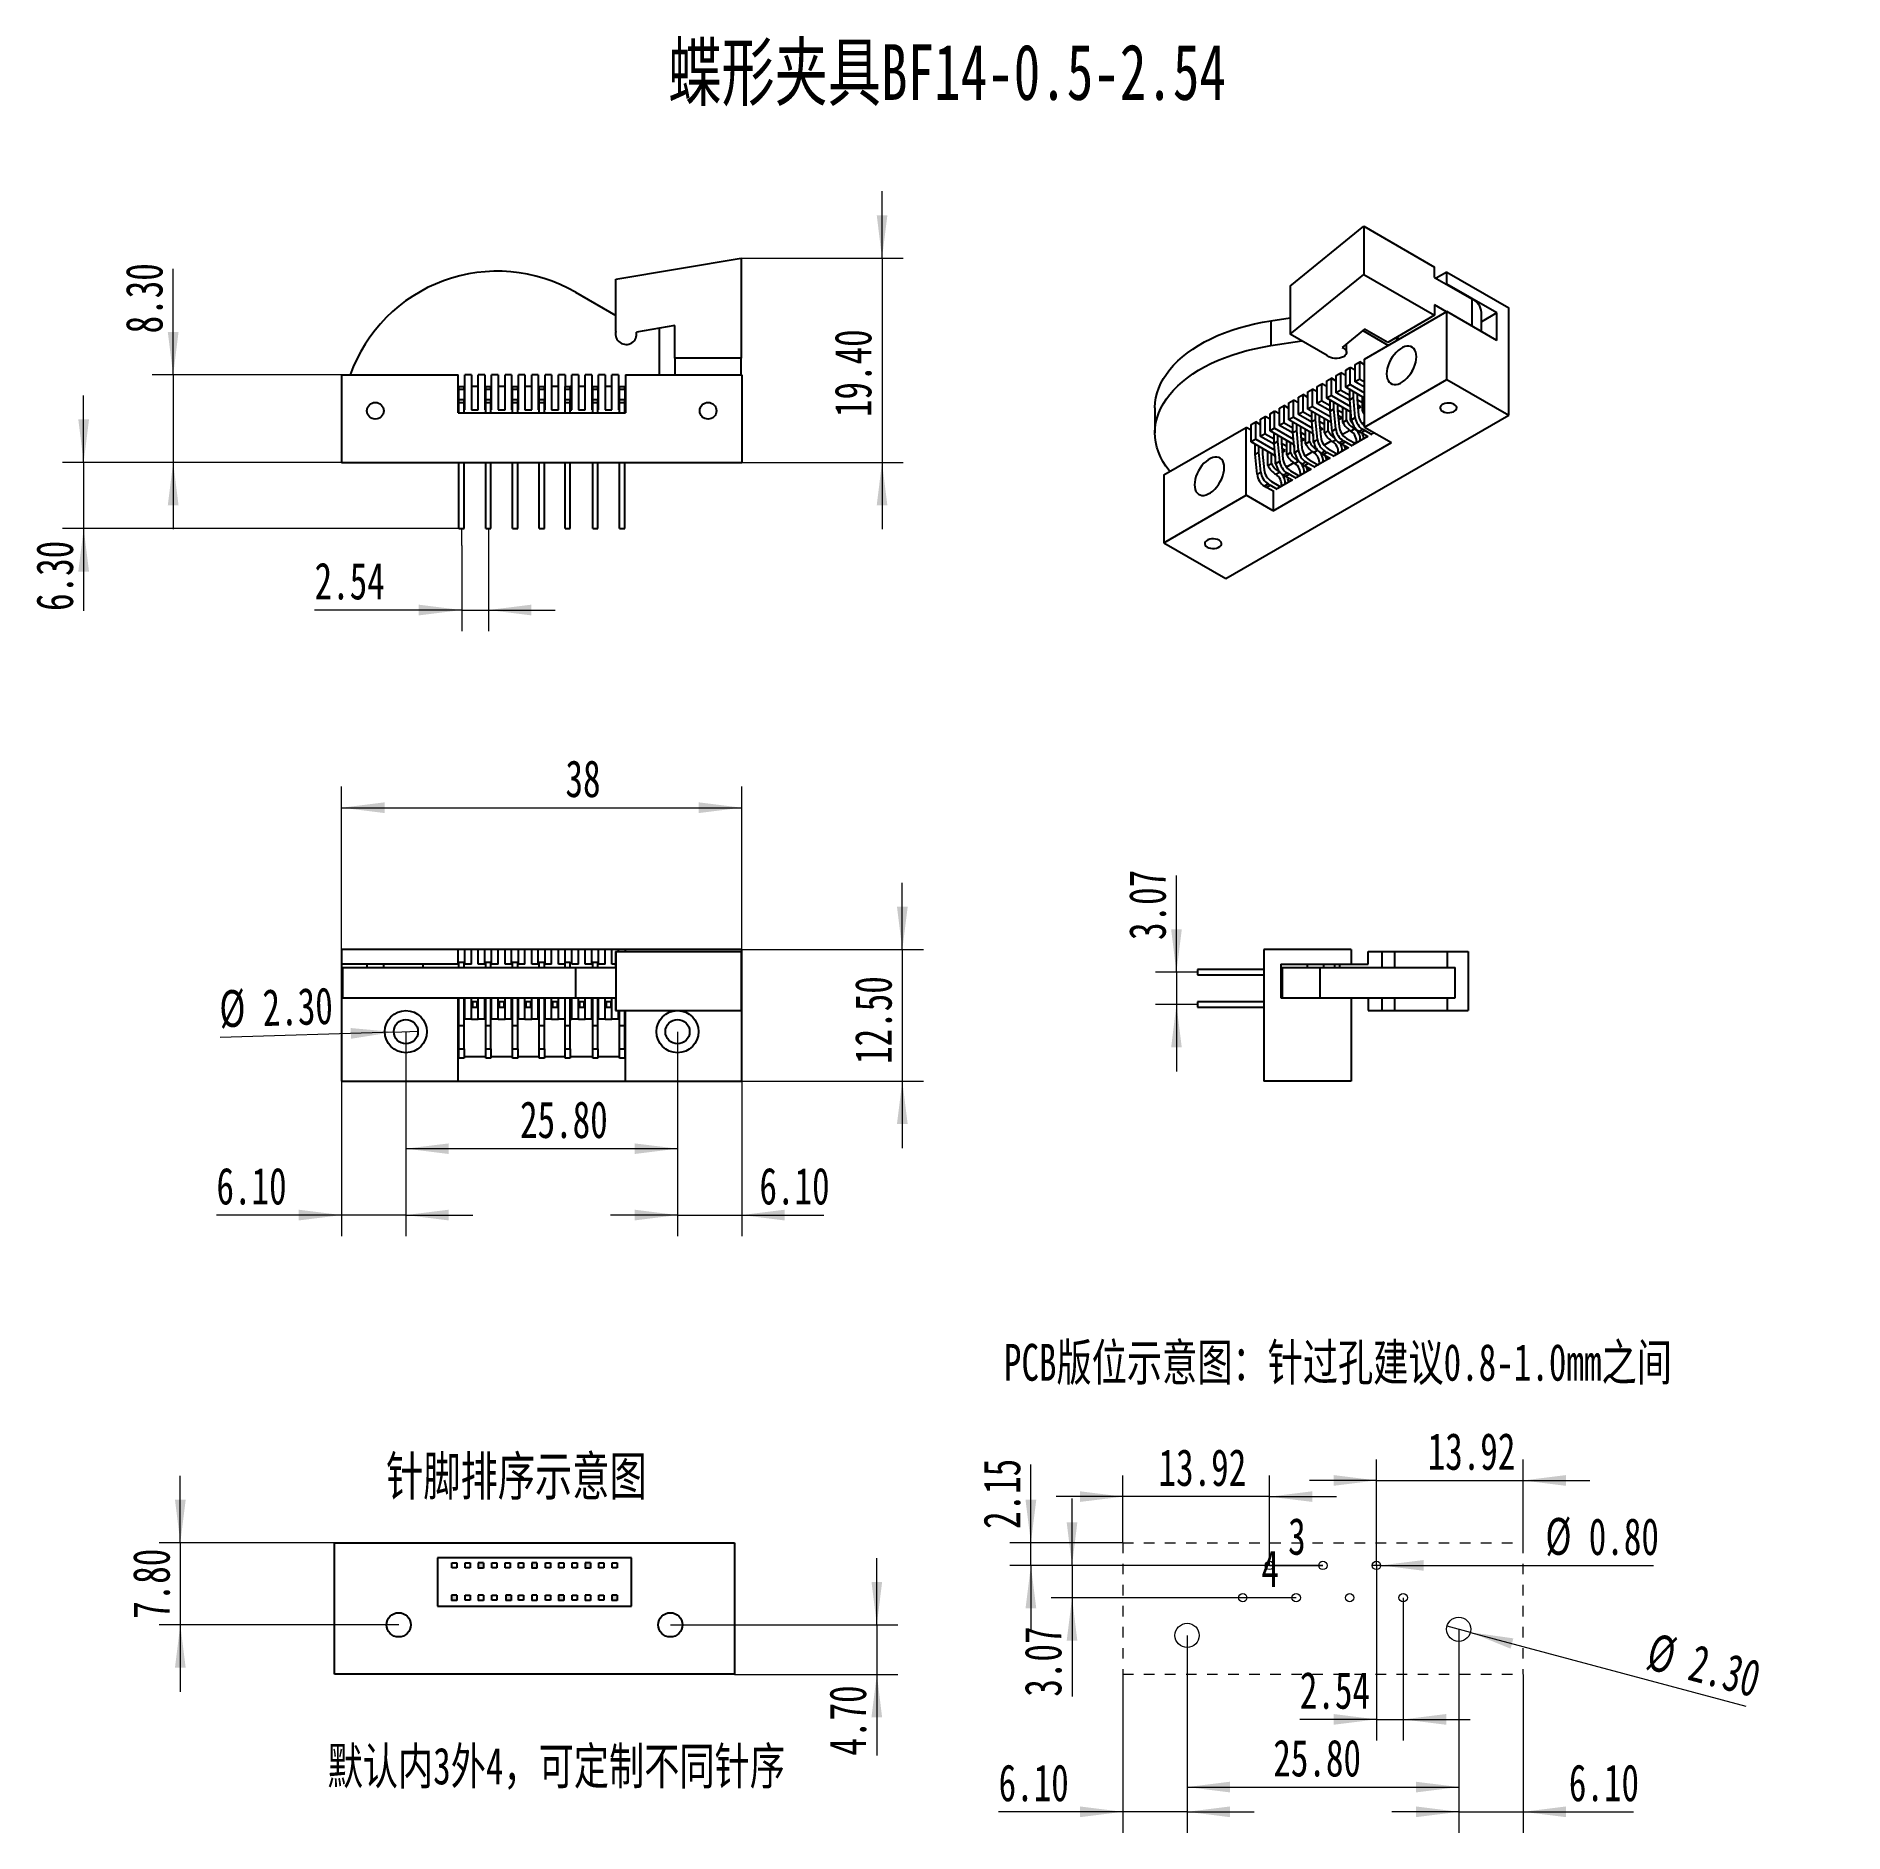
# Model space of a CAD drawing. Header units: millimetres. Extents: x 25 to 196, y 108 to 278.
import ezdxf

# ---------------------------------------------------------------- set-up
doc = ezdxf.new("R2010")
doc.units = ezdxf.units.MM
doc.linetypes.add('虚线', pattern=[2, 1, -1])
doc.layers.get('0').update_dxf_attribs({"lineweight": 18})
doc.layers.add('尺寸', color=7, linetype='Continuous', lineweight=18)
doc.styles.add('SLDTEXTSTYLE0', font='', dxfattribs={"width": 0.7})
doc.styles.add('SLDTEXTSTYLE1', font='', dxfattribs={"width": 0.7})
doc.styles.get('SLDTEXTSTYLE0').set_extended_font_data('宋体')
doc.styles.get('SLDTEXTSTYLE1').set_extended_font_data('宋体')
doc.dimstyles.new('SLDDIMSTYLE0', dxfattribs={"dimtxt": 3.5, "dimasz": 4.08, "dimexe": 0, "dimexo": 0.0625, "dimgap": 0.875, "dimtad": 1, "dimrnd": 1e-09, "dimzin": 12, "dimdsep": 46, "dimtxsty": 'SLDTEXTSTYLE0', "dimblk": 'NONE', "dimcen": 0.09, "dimdle": 8.16, "dimadec": 0, "dimazin": 3, "dimtfac": 1, "dimtmove": 0, "dimatfit": 0, "dimldrblk": 'NONE', "dimfxl": 1, "dimfrac": 2, "dimtolj": 1, "dimarcsym": 0})
doc.dimstyles.new('SLDDIMSTYLE1', dxfattribs={"dimtxt": 3.5, "dimasz": 4.08, "dimexe": 0, "dimexo": 0.0625, "dimgap": 0.875, "dimtad": 1, "dimrnd": 1e-09, "dimzin": 12, "dimdsep": 46, "dimtxsty": 'SLDTEXTSTYLE0', "dimcen": 0.09, "dimdle": 8.16, "dimadec": 0, "dimazin": 3, "dimtfac": 1, "dimtmove": 0, "dimatfit": 0, "dimfxl": 1, "dimfrac": 2, "dimtolj": 1, "dimarcsym": 0})
doc.dimstyles.new('SLDDIMSTYLE2', dxfattribs={"dimtxt": 3.5, "dimasz": 4.08, "dimexe": 0, "dimexo": 0.0625, "dimgap": 0.875, "dimtad": 1, "dimrnd": 1e-09, "dimzin": 0, "dimdsep": 46, "dimtxsty": 'SLDTEXTSTYLE0', "dimblk1": 'NONE', "dimsah": 1, "dimcen": 0, "dimdle": 8.16, "dimadec": 0, "dimazin": 0, "dimtfac": 1, "dimtmove": 0, "dimatfit": 3, "dimldrblk": 'NONE', "dimfxl": 1, "dimfrac": 2, "dimtolj": 1, "dimarcsym": 0})
doc.dimstyles.new('SLDDIMSTYLE3', dxfattribs={"dimtxt": 3.5, "dimasz": 4.08, "dimexe": 0, "dimexo": 0.0625, "dimgap": 0.875, "dimtad": 1, "dimrnd": 1e-09, "dimzin": 4, "dimdsep": 46, "dimtxsty": 'SLDTEXTSTYLE0', "dimcen": 0.09, "dimdle": 8.16, "dimadec": 0, "dimazin": 1, "dimtfac": 1, "dimtofl": 0, "dimtmove": 0, "dimatfit": 3, "dimfxl": 1, "dimfrac": 2, "dimtolj": 1, "dimarcsym": 0})
doc.dimstyles.new('SLDDIMSTYLE4', dxfattribs={"dimtxt": 3.5, "dimasz": 4.08, "dimexe": 0, "dimexo": 0.0625, "dimgap": 0.875, "dimtad": 1, "dimrnd": 1e-09, "dimzin": 4, "dimdsep": 46, "dimtxsty": 'SLDTEXTSTYLE0', "dimblk1": 'NONE', "dimsah": 1, "dimcen": 0, "dimdle": 8.16, "dimadec": 0, "dimazin": 1, "dimtfac": 1, "dimtmove": 0, "dimatfit": 3, "dimldrblk": 'NONE', "dimfxl": 1, "dimfrac": 2, "dimtolj": 1, "dimarcsym": 0})
doc.dimstyles.new('SLDDIMSTYLE5', dxfattribs={"dimtxt": 3.5, "dimasz": 4.08, "dimexe": 0, "dimexo": 0.0625, "dimgap": 0.875, "dimtad": 1, "dimrnd": 1e-09, "dimzin": 4, "dimdsep": 46, "dimtxsty": 'SLDTEXTSTYLE0', "dimcen": 0.09, "dimdle": 8.16, "dimadec": 0, "dimazin": 1, "dimtfac": 1, "dimtmove": 0, "dimatfit": 0, "dimfxl": 1, "dimfrac": 2, "dimtolj": 1, "dimarcsym": 0})
doc.dimstyles.new('SLDDIMSTYLE6', dxfattribs={"dimtxt": 3.5, "dimasz": 4.08, "dimexe": 0, "dimexo": 0.0625, "dimgap": 0.875, "dimtad": 1, "dimrnd": 1e-09, "dimzin": 12, "dimdsep": 46, "dimtxsty": 'SLDTEXTSTYLE0', "dimcen": 0.09, "dimdle": 8.16, "dimadec": 0, "dimazin": 3, "dimtfac": 1, "dimtofl": 0, "dimtmove": 0, "dimatfit": 3, "dimfxl": 1, "dimfrac": 2, "dimtolj": 1, "dimarcsym": 0})

msp = doc.modelspace()

# ---------------------------------------------------------------- texts
at = {"layer": '尺寸', "attachment_point": 1, "style": 'SLDTEXTSTYLE1'}
for s, insert, char_height, width in [('蝶形夹具BF14-0.5-2.54', (84.607, 277.474), 5.29167, 109.72565), ('PCB版位示意图：针过孔建议0.8-1.0mm之间', (116.485, 154.004), 3.5, 131.565), ('针脚排序示意图', (57.812, 143.302), 3.7042, 50.70593), ('默认内3外4，可定制不同针序', (52.258, 115.655), 3.5, 89.83333)]:
    msp.add_mtext(s, dxfattribs=dict(at, insert=insert, char_height=char_height, width=width))

# ---------------------------------------------------------------- blocks, each defined once
blk = doc.blocks.new('*X4')
at = {"color": 7, "linetype": 'Continuous', "lineweight": 18, "insert": (143.48, 137.47), "char_height": 3.5, "width": 2.6406, "attachment_point": 1, "style": 'SLDTEXTSTYLE0'}
blk.add_mtext('3', dxfattribs=at)
blk = doc.blocks.new('_NONE')
blk = doc.blocks.new('*X5')
at = {"layer": '尺寸'}
for points in [[(127.79, 139.49), (123.71, 140), (123.71, 138.99)], [(141.71, 139.49), (145.79, 138.99), (145.79, 140)]]:
    blk.add_hatch(color=256, dxfattribs=at).paths.add_polyline_path(points, flags=0)
for p, q in [((127.79, 135.11), (127.79, 141.49)), ((141.71, 132.96), (141.71, 141.49)), ((127.79, 139.49), (121.44, 139.49)), ((141.71, 139.49), (127.79, 139.49)), ((141.71, 139.49), (148.06, 139.49))]:
    blk.add_line(p, q, dxfattribs=at)
at = {"layer": '尺寸', "insert": (131.17, 144.01), "char_height": 3.5, "width": 16.1972, "attachment_point": 1, "style": 'SLDTEXTSTYLE0'}
blk.add_mtext('13.92', dxfattribs=at)
blk = doc.blocks.new('*X6')
at = {"layer": '尺寸'}
for points in [[(151.87, 141.03), (147.79, 141.54), (147.79, 140.52)], [(165.79, 141.03), (169.87, 140.52), (169.87, 141.54)]]:
    blk.add_hatch(color=256, dxfattribs=at).paths.add_polyline_path(points, flags=0)
for p, q in [((151.87, 132.96), (151.87, 143.03)), ((165.79, 135.11), (165.79, 143.03)), ((151.87, 141.03), (145.52, 141.03)), ((151.87, 141.03), (165.79, 141.03)), ((165.79, 141.03), (172.14, 141.03))]:
    blk.add_line(p, q, dxfattribs=at)
at = {"layer": '尺寸', "insert": (156.73, 145.54), "char_height": 3.5, "width": 16.1972, "attachment_point": 1, "style": 'SLDTEXTSTYLE0'}
blk.add_mtext('13.92', dxfattribs=at)
blk = doc.blocks.new('*X7')
at = {"layer": '尺寸'}
for points in [[(119.05, 135.11), (119.56, 139.19), (118.54, 139.19)], [(119.05, 132.96), (118.54, 128.88), (119.56, 128.88)]]:
    blk.add_hatch(color=256, dxfattribs=at).paths.add_polyline_path(points, flags=0)
for p, q in [((119.05, 135.11), (119.05, 142.56)), ((127.79, 135.11), (117.05, 135.11)), ((119.05, 132.96), (119.05, 135.11)), ((141.71, 132.96), (117.05, 132.96)), ((119.05, 132.96), (119.05, 126.61))]:
    blk.add_line(p, q, dxfattribs=at)
at = {"layer": '尺寸', "insert": (114.54, 136.42), "char_height": 3.5, "width": 13.1483, "attachment_point": 1, "rotation": 90, "style": 'SLDTEXTSTYLE0'}
blk.add_mtext('2.15', dxfattribs=at)
blk = doc.blocks.new('*X8')
at = {"layer": '尺寸'}
blk.add_hatch(color=256, dxfattribs=at).paths.add_polyline_path([(152.27, 132.96), (156.35, 132.45), (156.35, 133.47)], flags=0)
for q in [(151.47, 132.96), (178.17, 132.96)]:
    blk.add_line((152.27, 132.96), q, dxfattribs=at)
at = {"layer": '尺寸', "char_height": 3.5, "attachment_point": 1, "style": 'SLDTEXTSTYLE0'}
for s, insert, width in [('%%C', (167.92, 137.47), 3.0761), ('0.80', (172.03, 137.45), 13.2572)]:
    blk.add_mtext(s, dxfattribs=dict(at, insert=insert, width=width))
blk = doc.blocks.new('*X9')
at = {"color": 7, "linetype": 'Continuous', "lineweight": 18, "insert": (140.94, 134.4), "char_height": 3.5, "width": 2.9944, "attachment_point": 1, "style": 'SLDTEXTSTYLE0'}
blk.add_mtext('4', dxfattribs=at)
blk = doc.blocks.new('*X10')
at = {"layer": '尺寸'}
for points in [[(122.96, 132.96), (123.46, 137.04), (122.45, 137.04)], [(122.96, 129.89), (122.45, 125.81), (123.46, 125.81)]]:
    blk.add_hatch(color=256, dxfattribs=at).paths.add_polyline_path(points, flags=0)
for p, q in [((122.96, 132.96), (122.96, 139.31)), ((146.79, 132.96), (120.96, 132.96)), ((122.96, 132.96), (122.96, 129.89)), ((144.25, 129.89), (120.96, 129.89)), ((122.96, 129.89), (122.96, 120.49))]:
    blk.add_line(p, q, dxfattribs=at)
at = {"layer": '尺寸', "insert": (118.45, 120.49), "char_height": 3.5, "width": 13.1211, "attachment_point": 1, "rotation": 90, "style": 'SLDTEXTSTYLE0'}
blk.add_mtext('3.07', dxfattribs=at)
blk = doc.blocks.new('*X11')
at = {"layer": '尺寸'}
for points in [[(133.89, 111.9), (137.97, 111.39), (137.97, 112.41)], [(159.69, 111.9), (155.61, 112.41), (155.61, 111.39)]]:
    blk.add_hatch(color=256, dxfattribs=at).paths.add_polyline_path(points, flags=0)
for p, q in [((133.89, 126.31), (133.89, 109.9)), ((159.69, 126.89), (159.69, 109.9)), ((133.89, 111.9), (159.69, 111.9))]:
    blk.add_line(p, q, dxfattribs=at)
at = {"layer": '尺寸', "insert": (142.07, 116.41), "char_height": 3.5, "width": 16.7144, "attachment_point": 1, "style": 'SLDTEXTSTYLE0'}
blk.add_mtext('25.80', dxfattribs=at)
blk = doc.blocks.new('*X12')
at = {"layer": '尺寸'}
blk.add_hatch(color=256, dxfattribs=at).paths.add_polyline_path([(160.8, 126.6), (164.61, 125.05), (164.87, 126.03)], flags=0)
for q in [(158.57, 127.19), (186.96, 119.59)]:
    blk.add_line((160.8, 126.6), q, dxfattribs=at)
at = {"layer": '尺寸', "char_height": 3.5, "attachment_point": 1, "rotation": 345, "style": 'SLDTEXTSTYLE0'}
for s, insert, width in [('%%C', (178.22, 126.59), 4.783), ('2.30', (182.19, 125.52), 14.5607)]:
    blk.add_mtext(s, dxfattribs=dict(at, insert=insert, width=width))
blk = doc.blocks.new('*X13')
at = {"layer": '尺寸'}
for points in [[(127.79, 109.55), (123.71, 110.06), (123.71, 109.04)], [(133.89, 109.55), (137.97, 109.04), (137.97, 110.06)]]:
    blk.add_hatch(color=256, dxfattribs=at).paths.add_polyline_path(points, flags=0)
for p, q in [((133.89, 126.31), (133.89, 107.55)), ((127.79, 122.61), (127.79, 107.55)), ((127.79, 109.55), (115.98, 109.55)), ((133.89, 109.55), (127.79, 109.55)), ((133.89, 109.55), (140.24, 109.55))]:
    blk.add_line(p, q, dxfattribs=at)
at = {"layer": '尺寸', "insert": (115.98, 114.06), "char_height": 3.5, "width": 13.2572, "attachment_point": 1, "style": 'SLDTEXTSTYLE0'}
blk.add_mtext('6.10', dxfattribs=at)
blk = doc.blocks.new('*X14')
at = {"layer": '尺寸'}
for points in [[(159.69, 109.55), (155.61, 110.06), (155.61, 109.04)], [(165.79, 109.55), (169.87, 109.04), (169.87, 110.06)]]:
    blk.add_hatch(color=256, dxfattribs=at).paths.add_polyline_path(points, flags=0)
for p, q in [((159.69, 126.89), (159.69, 107.55)), ((165.79, 122.61), (165.79, 107.55)), ((159.69, 109.55), (153.34, 109.55)), ((159.69, 109.55), (165.79, 109.55)), ((165.79, 109.55), (176.28, 109.55))]:
    blk.add_line(p, q, dxfattribs=at)
at = {"layer": '尺寸', "insert": (170.14, 114.06), "char_height": 3.5, "width": 13.2572, "attachment_point": 1, "style": 'SLDTEXTSTYLE0'}
blk.add_mtext('6.10', dxfattribs=at)
blk = doc.blocks.new('*X15')
at = {"layer": '尺寸'}
for points in [[(151.87, 118.33), (147.79, 118.84), (147.79, 117.82)], [(154.41, 118.33), (158.49, 117.82), (158.49, 118.84)]]:
    blk.add_hatch(color=256, dxfattribs=at).paths.add_polyline_path(points, flags=0)
for p, q in [((151.87, 132.96), (151.87, 116.33)), ((154.41, 129.89), (154.41, 116.33)), ((151.87, 118.33), (144.59, 118.33)), ((151.87, 118.33), (154.41, 118.33)), ((154.41, 118.33), (160.76, 118.33))]:
    blk.add_line(p, q, dxfattribs=at)
at = {"layer": '尺寸', "insert": (144.59, 122.84), "char_height": 3.5, "width": 13.3389, "attachment_point": 1, "style": 'SLDTEXTSTYLE0'}
blk.add_mtext('2.54', dxfattribs=at)
blk = doc.blocks.new('*X16')
at = {"layer": '尺寸'}
for points in [[(53.59, 204.94), (57.67, 204.43), (57.67, 205.45)], [(91.59, 204.94), (87.51, 205.45), (87.51, 204.43)]]:
    blk.add_hatch(color=256, dxfattribs=at).paths.add_polyline_path(points, flags=0)
for p, q in [((53.59, 191.46), (53.59, 206.94)), ((91.59, 191.46), (91.59, 206.94)), ((53.59, 204.94), (91.59, 204.94))]:
    blk.add_line(p, q, dxfattribs=at)
at = {"layer": '尺寸', "insert": (74.85, 209.45), "char_height": 3.5, "width": 6.1522, "attachment_point": 1, "style": 'SLDTEXTSTYLE0'}
blk.add_mtext('38', dxfattribs=at)
blk = doc.blocks.new('*X17')
at = {"layer": '尺寸'}
for points in [[(59.69, 172.55), (63.77, 172.04), (63.77, 173.05)], [(85.49, 172.55), (81.41, 173.05), (81.41, 172.04)]]:
    blk.add_hatch(color=256, dxfattribs=at).paths.add_polyline_path(points, flags=0)
for p, q in [((59.69, 183.66), (59.69, 170.55)), ((85.49, 183.66), (85.49, 170.55)), ((59.69, 172.55), (85.49, 172.55))]:
    blk.add_line(p, q, dxfattribs=at)
at = {"layer": '尺寸', "insert": (70.53, 177.06), "char_height": 3.5, "width": 16.7144, "attachment_point": 1, "style": 'SLDTEXTSTYLE0'}
blk.add_mtext('25.80', dxfattribs=at)
blk = doc.blocks.new('*X18')
at = {"layer": '尺寸'}
for points in [[(106.84, 191.46), (107.35, 195.54), (106.33, 195.54)], [(106.84, 178.96), (106.33, 174.88), (107.35, 174.88)]]:
    blk.add_hatch(color=256, dxfattribs=at).paths.add_polyline_path(points, flags=0)
for p, q in [((106.84, 191.46), (106.84, 197.81)), ((91.59, 191.46), (108.84, 191.46)), ((106.84, 191.46), (106.84, 178.96)), ((91.59, 178.96), (108.84, 178.96)), ((106.84, 178.96), (106.84, 172.61))]:
    blk.add_line(p, q, dxfattribs=at)
at = {"layer": '尺寸', "insert": (102.33, 180.6), "char_height": 3.5, "width": 16.2789, "attachment_point": 1, "rotation": 90, "style": 'SLDTEXTSTYLE0'}
blk.add_mtext('12.50', dxfattribs=at)
blk = doc.blocks.new('*X19')
at = {"layer": '尺寸'}
blk.add_hatch(color=256, dxfattribs=at).paths.add_polyline_path([(58.54, 183.63), (54.45, 184.01), (54.48, 182.99)], flags=0)
for q in [(60.84, 183.7), (42.06, 183.11)]:
    blk.add_line((58.54, 183.63), q, dxfattribs=at)
at = {"layer": '尺寸', "char_height": 3.5, "attachment_point": 1, "rotation": 1.8029, "style": 'SLDTEXTSTYLE0'}
for s, insert, width in [('%%C', (41.92, 187.58), 3.2948), ('2.30', (46.03, 187.69), 13.44)]:
    blk.add_mtext(s, dxfattribs=dict(at, insert=insert, width=width))
blk = doc.blocks.new('*X20')
at = {"layer": '尺寸'}
for points in [[(53.59, 166.24), (49.51, 166.75), (49.51, 165.73)], [(59.69, 166.24), (63.77, 165.73), (63.77, 166.75)]]:
    blk.add_hatch(color=256, dxfattribs=at).paths.add_polyline_path(points, flags=0)
for p, q in [((59.69, 183.66), (59.69, 164.24)), ((53.59, 178.96), (53.59, 164.24)), ((53.59, 166.24), (41.7, 166.24)), ((59.69, 166.24), (53.59, 166.24)), ((59.69, 166.24), (66.04, 166.24))]:
    blk.add_line(p, q, dxfattribs=at)
at = {"layer": '尺寸', "insert": (41.7, 170.75), "char_height": 3.5, "width": 13.2572, "attachment_point": 1, "style": 'SLDTEXTSTYLE0'}
blk.add_mtext('6.10', dxfattribs=at)
blk = doc.blocks.new('*X21')
at = {"layer": '尺寸'}
for points in [[(85.49, 166.24), (81.41, 166.75), (81.41, 165.73)], [(91.59, 166.24), (95.67, 165.73), (95.67, 166.75)]]:
    blk.add_hatch(color=256, dxfattribs=at).paths.add_polyline_path(points, flags=0)
for p, q in [((85.49, 183.66), (85.49, 164.24)), ((91.59, 178.96), (91.59, 164.24)), ((85.49, 166.24), (79.14, 166.24)), ((85.49, 166.24), (91.59, 166.24)), ((91.59, 166.24), (99.4, 166.24))]:
    blk.add_line(p, q, dxfattribs=at)
at = {"layer": '尺寸', "insert": (93.27, 170.75), "char_height": 3.5, "width": 13.2572, "attachment_point": 1, "style": 'SLDTEXTSTYLE0'}
blk.add_mtext('6.10', dxfattribs=at)
blk = doc.blocks.new('*X22')
at = {"layer": '尺寸'}
for points in [[(64.99, 223.72), (60.91, 224.23), (60.91, 223.21)], [(67.53, 223.72), (71.61, 223.21), (71.61, 224.23)]]:
    blk.add_hatch(color=256, dxfattribs=at).paths.add_polyline_path(points, flags=0)
for p, q in [((64.99, 229.85), (64.99, 221.72)), ((67.53, 229.85), (67.53, 221.72)), ((64.99, 223.72), (51.02, 223.72)), ((64.99, 223.72), (67.53, 223.72)), ((67.53, 223.72), (73.88, 223.72))]:
    blk.add_line(p, q, dxfattribs=at)
at = {"layer": '尺寸', "insert": (51.02, 228.23), "char_height": 3.5, "width": 13.3389, "attachment_point": 1, "style": 'SLDTEXTSTYLE0'}
blk.add_mtext('2.54', dxfattribs=at)
blk = doc.blocks.new('*X23')
at = {"layer": '尺寸'}
for points in [[(104.91, 257.15), (105.42, 261.23), (104.41, 261.23)], [(104.91, 237.75), (104.41, 233.67), (105.42, 233.67)]]:
    blk.add_hatch(color=256, dxfattribs=at).paths.add_polyline_path(points, flags=0)
for p, q in [((104.91, 257.15), (104.91, 263.5)), ((91.54, 257.15), (106.91, 257.15)), ((104.91, 257.15), (104.91, 237.75)), ((91.59, 237.75), (106.91, 237.75)), ((104.91, 237.75), (104.91, 231.4))]:
    blk.add_line(p, q, dxfattribs=at)
at = {"layer": '尺寸', "insert": (100.4, 242.05), "char_height": 3.5, "width": 16.2789, "attachment_point": 1, "rotation": 90, "style": 'SLDTEXTSTYLE0'}
blk.add_mtext('19.40', dxfattribs=at)
blk = doc.blocks.new('*X24')
at = {"layer": '尺寸'}
for points in [[(37.59, 246.05), (38.1, 250.13), (37.08, 250.13)], [(37.59, 237.75), (37.08, 233.67), (38.1, 233.67)]]:
    blk.add_hatch(color=256, dxfattribs=at).paths.add_polyline_path(points, flags=0)
for p, q in [((37.59, 246.05), (37.59, 256.13)), ((53.59, 246.05), (35.59, 246.05)), ((37.59, 246.05), (37.59, 237.75)), ((53.59, 237.75), (35.59, 237.75)), ((37.59, 237.75), (37.59, 231.4))]:
    blk.add_line(p, q, dxfattribs=at)
at = {"layer": '尺寸', "insert": (33.08, 250), "char_height": 3.5, "width": 13.2844, "attachment_point": 1, "rotation": 90, "style": 'SLDTEXTSTYLE0'}
blk.add_mtext('8.30', dxfattribs=at)
blk = doc.blocks.new('*X25')
at = {"layer": '尺寸'}
for points in [[(29.09, 237.75), (29.6, 241.83), (28.58, 241.83)], [(29.09, 231.45), (28.58, 227.37), (29.6, 227.37)]]:
    blk.add_hatch(color=256, dxfattribs=at).paths.add_polyline_path(points, flags=0)
for p, q in [((29.09, 237.75), (29.09, 244.1)), ((53.59, 237.75), (27.09, 237.75)), ((29.09, 237.75), (29.09, 231.45)), ((64.74, 231.45), (27.09, 231.45)), ((29.09, 231.45), (29.09, 223.63))]:
    blk.add_line(p, q, dxfattribs=at)
at = {"layer": '尺寸', "insert": (24.58, 223.63), "char_height": 3.5, "width": 13.2572, "attachment_point": 1, "rotation": 90, "style": 'SLDTEXTSTYLE0'}
blk.add_mtext('6.30', dxfattribs=at)
blk = doc.blocks.new('*X26')
at = {"layer": '尺寸'}
for points in [[(132.87, 189.31), (133.38, 193.39), (132.37, 193.39)], [(132.87, 186.24), (132.37, 182.16), (133.38, 182.16)]]:
    blk.add_hatch(color=256, dxfattribs=at).paths.add_polyline_path(points, flags=0)
for p, q in [((132.87, 189.31), (132.87, 198.51)), ((133.51, 189.31), (130.87, 189.31)), ((132.87, 189.31), (132.87, 186.24)), ((133.51, 186.24), (130.87, 186.24)), ((132.87, 186.24), (132.87, 179.89))]:
    blk.add_line(p, q, dxfattribs=at)
at = {"layer": '尺寸', "insert": (128.36, 192.37), "char_height": 3.5, "width": 13.1211, "attachment_point": 1, "rotation": 90, "style": 'SLDTEXTSTYLE0'}
blk.add_mtext('3.07', dxfattribs=at)
blk = doc.blocks.new('*X27')
at = {"layer": '尺寸'}
for points in [[(104.42, 127.31), (104.92, 131.39), (103.91, 131.39)], [(104.42, 122.61), (103.91, 118.53), (104.92, 118.53)]]:
    blk.add_hatch(color=256, dxfattribs=at).paths.add_polyline_path(points, flags=0)
for p, q in [((104.42, 127.31), (104.42, 133.66)), ((84.81, 127.31), (106.42, 127.31)), ((104.42, 127.31), (104.42, 122.61)), ((90.91, 122.61), (106.42, 122.61)), ((104.42, 122.61), (104.42, 114.89))]:
    blk.add_line(p, q, dxfattribs=at)
at = {"layer": '尺寸', "insert": (99.9, 114.89), "char_height": 3.5, "width": 13.3389, "attachment_point": 1, "rotation": 90, "style": 'SLDTEXTSTYLE0'}
blk.add_mtext('4.70', dxfattribs=at)
blk = doc.blocks.new('*X28')
at = {"layer": '尺寸'}
for points in [[(38.27, 135.11), (38.78, 139.19), (37.76, 139.19)], [(38.27, 127.31), (37.76, 123.23), (38.78, 123.23)]]:
    blk.add_hatch(color=256, dxfattribs=at).paths.add_polyline_path(points, flags=0)
for p, q in [((38.27, 135.11), (38.27, 141.46)), ((52.91, 135.11), (36.27, 135.11)), ((38.27, 135.11), (38.27, 127.31)), ((59.01, 127.31), (36.27, 127.31)), ((38.27, 127.31), (38.27, 120.96))]:
    blk.add_line(p, q, dxfattribs=at)
at = {"layer": '尺寸', "insert": (33.76, 127.88), "char_height": 3.5, "width": 13.1483, "attachment_point": 1, "rotation": 90, "style": 'SLDTEXTSTYLE0'}
blk.add_mtext('7.80', dxfattribs=at)

# ---------------------------------------------------------------- dimensions: what is measured, and where the dimension line sits
at = {"color": 7, "linetype": 'Continuous', "lineweight": 18}
for base, p1, p2, picture, middle in [((144.245585052, 132.961837655), (141.705585052, 132.961837655), (146.785585052, 132.961837655), '*X4', (144.245585052, 132.961837655)), ((141.705585052, 129.891837655), (139.165585052, 129.891837655), (144.245585052, 129.891837655), '*X9', (141.705585052, 129.891837655))]:
    dim = msp.add_linear_dim(base=base, p1=p1, p2=p2, angle=90, dimstyle='SLDDIMSTYLE0', override={"dimsah": 1, "dimtzin": 12}, dxfattribs=at)
    dim.commit()
    dim.dimension.update_dxf_attribs({"geometry": picture, "text_midpoint": middle, "dimtype": 160})
at = {"layer": '尺寸'}
for base, p1, p2, angle, dimstyle, picture, middle in [((37.59, 237.75), (53.59, 246.05), (53.59, 237.75), 90, 'SLDDIMSTYLE5', '*X24', (37.59, 253.065)), ((104.915, 237.75), (91.54, 257.15), (91.59, 237.75), 90, 'SLDDIMSTYLE5', '*X23', (104.915, 245.89)), ((29.089, 231.45), (53.59, 237.75), (64.735, 231.45), 90, 'SLDDIMSTYLE5', '*X25', (29.089, 226.702)), ((132.875, 186.236), (133.509, 189.309), (133.509, 186.236), 90, 'SLDDIMSTYLE1', '*X26', (132.875, 195.438)), ((106.84, 178.965), (91.59, 191.465), (91.59, 178.965), 90, 'SLDDIMSTYLE5', '*X18', (106.84, 184.439)), ((119.051, 135.112), (141.706, 132.962), (127.786, 135.112), 90, 'SLDDIMSTYLE1', '*X7', (119.051, 139.494)), ((165.786, 141.03), (151.866, 132.962), (165.786, 135.112), 0, 'SLDDIMSTYLE1', '*X6', (160.566, 141.03)), ((38.273, 127.312), (52.907, 135.112), (59.007, 127.312), 90, 'SLDDIMSTYLE5', '*X28', (38.273, 130.946)), ((122.957, 129.892), (146.786, 132.962), (144.246, 129.892), 90, 'SLDDIMSTYLE1', '*X10', (122.957, 123.557)), ((104.415, 122.612), (84.807, 127.312), (90.907, 122.612), 90, 'SLDDIMSTYLE5', '*X27', (104.415, 117.959)), ((165.786, 109.551), (159.686, 126.894), (165.786, 122.612), 0, 'SLDDIMSTYLE5', '*X14', (173.21, 109.551))]:
    dim = msp.add_linear_dim(base=base, p1=p1, p2=p2, angle=angle, dimstyle=dimstyle, override={"dimsah": 1, "dimtzin": 12}, dxfattribs=at)
    dim.commit()
    dim.dimension.update_dxf_attribs({"geometry": picture, "text_midpoint": middle, "dimtype": 160})
for base, p1, p2, dimstyle, picture, middle in [((67.525, 223.722), (64.985, 229.847), (67.525, 229.847), 'SLDDIMSTYLE1', '*X22', (54.094, 223.722)), ((91.59, 204.938), (53.59, 191.465), (91.59, 191.465), 'SLDDIMSTYLE6', '*X16', (76.383, 204.938)), ((53.59, 166.242), (59.69, 183.665), (53.59, 178.965), 'SLDDIMSTYLE5', '*X20', (44.763, 166.242)), ((85.49, 172.547), (59.69, 183.665), (85.49, 183.665), 'SLDDIMSTYLE3', '*X17', (74.369, 172.547)), ((91.59, 166.242), (85.49, 183.665), (91.59, 178.965), 'SLDDIMSTYLE5', '*X21', (96.334, 166.242)), ((127.786, 139.494), (141.706, 132.962), (127.786, 135.112), 'SLDDIMSTYLE1', '*X5', (135.008, 139.494)), ((154.406, 118.332), (151.866, 132.962), (154.406, 129.892), 'SLDDIMSTYLE1', '*X15', (147.659, 118.332)), ((127.786, 109.551), (133.886, 126.311), (127.786, 122.612), 'SLDDIMSTYLE5', '*X13', (119.051, 109.551)), ((159.686, 111.9), (133.886, 126.311), (159.686, 126.894), 'SLDDIMSTYLE3', '*X11', (145.902, 111.9))]:
    dim = msp.add_linear_dim(base=base, p1=p1, p2=p2, dimstyle=dimstyle, override={"dimsah": 1, "dimtzin": 12}, dxfattribs=at)
    dim.commit()
    dim.dimension.update_dxf_attribs({"geometry": picture, "text_midpoint": middle, "dimtype": 160})
for p1, p2, dimstyle, picture, middle in [((60.84, 183.701), (58.541, 183.629), 'SLDDIMSTYLE4', '*X19', (46.914, 183.263)), ((151.466, 132.962), (152.266, 132.962), 'SLDDIMSTYLE2', '*X8', (173.21, 132.962)), ((158.575, 127.191), (160.796, 126.596), 'SLDDIMSTYLE4', '*X12', (182.156, 120.873))]:
    dim = msp.add_diameter_dim_2p(p1=p1, p2=p2, dimstyle=dimstyle, override={"dimpost": '%%C<>', "dimsah": 1, "dimtzin": 12}, dxfattribs=at)
    dim.commit()
    dim.dimension.update_dxf_attribs({"geometry": picture, "text_midpoint": middle, "dimtype": 163})

# ---------------------------------------------------------------- hatches: boundary and pattern name
h = msp.add_hatch(color=256)
h.paths.add_polyline_path([(66.562, 132.7), (66.562, 132.843), (66.562, 133.212), (67.062, 133.212), (67.062, 132.7)], flags=0)
h.paths.add_polyline_path([(71.642, 132.7), (71.642, 132.908), (71.642, 133.212), (72.142, 133.212), (72.142, 132.7)], flags=0)
h.paths.add_polyline_path([(76.722, 132.7), (76.722, 132.973), (76.722, 133.212), (77.222, 133.212), (77.222, 132.7)], flags=0)
h.paths.add_polyline_path([(79.262, 129.633), (79.262, 129.827), (79.262, 130.133), (79.762, 130.133), (79.762, 129.633)], flags=0)
h.paths.add_polyline_path([(74.182, 129.633), (74.182, 129.86), (74.182, 130.133), (74.682, 130.133), (74.682, 129.633)], flags=0)
h.paths.add_polyline_path([(69.192, 129.633), (69.192, 129.697), (69.192, 130.133), (69.692, 130.133), (69.692, 129.633)], flags=0)
h.paths.add_polyline_path([(64.022, 129.633), (64.022, 129.827), (64.022, 130.133), (64.522, 130.133), (64.522, 129.633)], flags=0)

# ---------------------------------------------------------------- linework, layer by layer
at = {"color": 7, "linetype": 'Continuous', "lineweight": 25}
for p, q in [((143.658, 254.501), (150.675, 260.172)), ((150.675, 260.172), (150.675, 255.599)), ((150.675, 260.172), (157.393, 256.294)), ((79.633, 255.166), (91.54, 257.15)), ((91.54, 257.15), (91.54, 247.65)), ((157.393, 255.314), (157.393, 256.294)), ((158.559, 255.824), (157.534, 255.233)), ((158.559, 254.681), (158.559, 255.824)), ((158.559, 255.824), (164.428, 252.436)), ((79.633, 250.166), (79.633, 255.166)), ((143.658, 249.928), (150.675, 255.599)), ((143.658, 254.501), (143.658, 249.928)), ((150.675, 255.599), (157.393, 251.721)), ((157.393, 255.314), (160.928, 253.273)), ((158.559, 254.681), (158.524, 254.661)), ((163.297, 251.946), (158.559, 254.681)), ((75.805, 253.915), (79.633, 251.705)), ((158.524, 252.048), (157.393, 252.701)), ((157.393, 252.701), (157.393, 251.721)), ((164.428, 242.23), (164.428, 252.436)), ((85.24, 250.749), (81.594, 250.12)), ((85.24, 247.65), (85.24, 250.749)), ((141.836, 251.203), (143.658, 251.485)), ((141.836, 251.203), (141.836, 248.835)), ((150.742, 247.556), (158.559, 252.068)), ((157.393, 251.721), (152.938, 249.15)), ((158.559, 245.618), (158.559, 252.068)), ((163.297, 249.333), (158.559, 252.068)), ((161.851, 250.168), (161.851, 251.987)), ((163.297, 251.946), (161.851, 251.111)), ((163.297, 249.333), (163.297, 251.946)), ((83.732, 250.489), (83.732, 246.05)), ((141.836, 248.835), (144.766, 249.289)), ((147.194, 247.887), (143.658, 249.928)), ((150.746, 250.415), (148.613, 248.669)), ((149.037, 248.198), (149.037, 249.016)), ((150.566, 250.267), (153.002, 248.86)), ((152.938, 249.15), (150.746, 250.415)), ((153.78, 249.636), (153.78, 249.309)), ((153.786, 249.64), (154.069, 249.476)), ((91.54, 247.65), (85.24, 247.65)), ((85.24, 247.65), (85.24, 246.05)), ((91.54, 246.05), (91.54, 247.65)), ((149.844, 247.037), (150.283, 247.29)), ((150.742, 247.025), (150.283, 247.29)), ((150.283, 245.657), (150.283, 247.29)), ((150.742, 241.105), (150.742, 247.556)), ((53.59, 246.05), (53.59, 237.75)), ((53.59, 246.05), (64.645, 246.05)), ((64.645, 242.45), (64.645, 246.05)), ((65.295, 242.75), (65.295, 246.05)), ((65.915, 246.05), (65.295, 246.05)), ((65.915, 246.05), (65.915, 242.75)), ((66.565, 242.75), (66.565, 246.05)), ((67.185, 246.05), (66.565, 246.05)), ((67.185, 246.05), (67.185, 242.75)), ((67.835, 242.75), (67.835, 246.05)), ((68.455, 246.05), (67.835, 246.05)), ((68.455, 246.05), (68.455, 242.75)), ((69.105, 242.75), (69.105, 246.05)), ((69.725, 246.05), (69.105, 246.05)), ((69.725, 246.05), (69.725, 242.75)), ((70.375, 242.75), (70.375, 246.05)), ((70.995, 246.05), (70.375, 246.05)), ((70.995, 246.05), (70.995, 242.75)), ((71.645, 242.75), (71.645, 246.05)), ((72.265, 246.05), (71.645, 246.05)), ((72.265, 246.05), (72.265, 242.75)), ((72.915, 242.75), (72.915, 246.05)), ((73.535, 246.05), (72.915, 246.05)), ((73.535, 246.05), (73.535, 242.75)), ((74.185, 242.75), (74.185, 246.05)), ((74.805, 246.05), (74.185, 246.05)), ((74.805, 246.05), (74.805, 244.95)), ((75.455, 242.75), (75.455, 246.05)), ((76.075, 246.05), (75.455, 246.05)), ((76.075, 246.05), (76.075, 242.75)), ((76.725, 242.75), (76.725, 246.05)), ((77.345, 246.05), (76.725, 246.05)), ((77.345, 246.05), (77.345, 242.75)), ((77.995, 242.75), (77.995, 246.05)), ((78.615, 246.05), (77.995, 246.05)), ((78.615, 246.05), (78.615, 242.75)), ((79.265, 242.75), (79.265, 246.05)), ((79.885, 246.05), (79.265, 246.05)), ((79.885, 246.05), (79.885, 242.75)), ((80.535, 246.05), (80.535, 242.45)), ((80.535, 246.05), (91.59, 246.05)), ((91.59, 246.05), (91.59, 237.75)), ((147.15, 245.482), (147.589, 245.735)), ((148.048, 245.47), (147.589, 245.735)), ((147.589, 244.102), (147.589, 245.735)), ((148.048, 246), (148.487, 246.254)), ((148.048, 244.367), (148.048, 246)), ((148.946, 245.988), (148.487, 246.254)), ((148.487, 244.62), (148.487, 246.254)), ((148.946, 246.519), (149.385, 246.772)), ((148.946, 244.886), (148.946, 246.519)), ((149.844, 246.507), (149.385, 246.772)), ((149.385, 245.139), (149.385, 246.772)), ((149.844, 245.404), (149.844, 247.037)), ((150.283, 245.657), (149.844, 245.404)), ((150.283, 245.657), (150.742, 245.392)), ((150.742, 241.105), (158.559, 245.618)), ((158.559, 245.618), (164.428, 242.23)), ((64.735, 244.95), (64.645, 244.95)), ((64.735, 244.95), (65.235, 244.95)), ((64.735, 244.695), (64.735, 244.95)), ((64.735, 244.695), (65.235, 244.695)), ((64.735, 243.702), (64.735, 244.695)), ((65.235, 244.695), (65.235, 244.95)), ((65.295, 244.95), (65.235, 244.95)), ((65.235, 244.695), (65.235, 243.702)), ((66.565, 244.95), (65.915, 244.95)), ((67.275, 244.95), (67.185, 244.95)), ((67.275, 244.95), (67.775, 244.95)), ((67.275, 244.695), (67.275, 244.95)), ((67.275, 244.695), (67.775, 244.695)), ((67.275, 243.702), (67.275, 244.695)), ((67.775, 244.695), (67.775, 244.95)), ((67.835, 244.95), (67.775, 244.95)), ((67.775, 244.695), (67.775, 243.702)), ((69.105, 244.95), (68.455, 244.95)), ((69.815, 244.95), (69.725, 244.95)), ((69.815, 244.95), (70.315, 244.95)), ((69.815, 244.695), (69.815, 244.95)), ((69.815, 244.695), (70.315, 244.695)), ((69.815, 243.702), (69.815, 244.695)), ((70.315, 244.695), (70.315, 244.95)), ((70.375, 244.95), (70.315, 244.95)), ((70.315, 244.695), (70.315, 243.702)), ((71.645, 244.95), (70.995, 244.95)), ((72.355, 244.95), (72.265, 244.95)), ((72.355, 244.95), (72.855, 244.95)), ((72.355, 244.695), (72.355, 244.95)), ((72.355, 244.695), (72.855, 244.695)), ((72.355, 243.702), (72.355, 244.695)), ((72.855, 244.695), (72.855, 244.95)), ((72.915, 244.95), (72.855, 244.95)), ((72.855, 244.695), (72.855, 243.702)), ((74.185, 244.95), (73.535, 244.95)), ((74.805, 244.95), (75.305, 244.95)), ((74.805, 244.695), (74.805, 244.95)), ((74.805, 244.695), (75.305, 244.695)), ((74.805, 243.702), (74.805, 244.695)), ((75.305, 244.695), (75.305, 244.95)), ((75.455, 244.95), (75.305, 244.95)), ((75.305, 244.695), (75.305, 243.702)), ((76.725, 244.95), (76.075, 244.95)), ((77.435, 244.95), (77.345, 244.95)), ((77.435, 244.95), (77.935, 244.95)), ((77.435, 244.695), (77.435, 244.95)), ((77.435, 244.695), (77.935, 244.695)), ((77.435, 243.702), (77.435, 244.695)), ((77.935, 244.695), (77.935, 244.95)), ((77.995, 244.95), (77.935, 244.95)), ((77.935, 244.695), (77.935, 243.702)), ((79.265, 244.95), (78.615, 244.95)), ((79.975, 244.95), (79.885, 244.95)), ((79.975, 244.95), (80.475, 244.95)), ((79.975, 244.695), (79.975, 244.95)), ((79.975, 244.695), (80.475, 244.695)), ((79.975, 243.702), (79.975, 244.695)), ((80.475, 244.695), (80.475, 244.95)), ((80.535, 244.95), (80.475, 244.95)), ((80.475, 244.695), (80.475, 243.702)), ((144.456, 243.927), (144.894, 244.18)), ((144.456, 242.294), (144.456, 243.927)), ((144.894, 242.547), (144.894, 244.18)), ((145.354, 243.915), (144.894, 244.18)), ((145.354, 244.445), (145.792, 244.698)), ((145.354, 242.812), (145.354, 244.445)), ((145.792, 243.065), (145.792, 244.698)), ((146.252, 244.433), (145.792, 244.698)), ((146.252, 244.964), (146.69, 245.217)), ((146.252, 243.331), (146.252, 244.964)), ((146.69, 243.584), (146.69, 245.217)), ((147.15, 244.951), (146.69, 245.217)), ((147.15, 243.849), (147.15, 245.482)), ((147.589, 244.102), (147.15, 243.849)), ((149.439, 242.528), (147.15, 243.849)), ((147.589, 244.102), (149.388, 243.063)), ((148.487, 244.62), (148.048, 244.367)), ((149.335, 243.625), (148.048, 244.367)), ((148.487, 244.62), (149.328, 244.135)), ((149.385, 245.139), (148.946, 244.886)), ((150.742, 243.849), (148.946, 244.886)), ((149.328, 243.696), (149.328, 244.665)), ((149.328, 243.696), (149.681, 243.901)), ((149.385, 245.139), (150.742, 244.355)), ((149.681, 243.901), (149.681, 244.461)), ((149.862, 242.005), (149.681, 243.901)), ((150.742, 244.886), (149.844, 245.404)), ((150.035, 244.257), (150.035, 243.72)), ((150.53, 242.623), (150.53, 243.971)), ((64.645, 242.75), (64.735, 242.75)), ((64.645, 242.45), (80.535, 242.45)), ((65.235, 243.702), (64.735, 243.702)), ((64.735, 243.423), (64.735, 243.702)), ((64.735, 243.423), (65.235, 243.423)), ((64.735, 242.45), (64.735, 243.423)), ((65.235, 243.423), (65.235, 243.702)), ((65.235, 242.45), (65.235, 243.423)), ((65.235, 242.75), (65.295, 242.75)), ((65.915, 242.75), (66.565, 242.75)), ((67.185, 242.75), (67.275, 242.75)), ((67.775, 243.702), (67.275, 243.702)), ((67.275, 243.423), (67.275, 243.702)), ((67.275, 243.423), (67.775, 243.423)), ((67.275, 242.45), (67.275, 243.423)), ((67.775, 243.423), (67.775, 243.702)), ((67.775, 242.45), (67.775, 243.423)), ((67.775, 242.75), (67.835, 242.75)), ((68.455, 242.75), (69.105, 242.75)), ((69.725, 242.75), (69.815, 242.75)), ((70.315, 243.702), (69.815, 243.702)), ((69.815, 243.423), (69.815, 243.702)), ((69.815, 243.423), (70.315, 243.423)), ((69.815, 242.45), (69.815, 243.423)), ((70.315, 243.423), (70.315, 243.702)), ((70.315, 242.45), (70.315, 243.423)), ((70.315, 242.75), (70.375, 242.75)), ((70.995, 242.75), (71.645, 242.75)), ((72.265, 242.75), (72.355, 242.75)), ((72.855, 243.702), (72.355, 243.702)), ((72.355, 243.423), (72.355, 243.702)), ((72.355, 243.423), (72.855, 243.423)), ((72.355, 242.45), (72.355, 243.423)), ((72.855, 243.423), (72.855, 243.702)), ((72.855, 242.45), (72.855, 243.423)), ((72.855, 242.75), (72.915, 242.75)), ((73.535, 242.75), (74.185, 242.75)), ((75.305, 243.702), (74.805, 243.702)), ((74.805, 243.423), (74.805, 243.702)), ((74.805, 243.423), (75.305, 243.423)), ((74.805, 242.45), (74.805, 243.423)), ((75.305, 243.423), (75.305, 243.702)), ((75.305, 242.45), (75.305, 243.423)), ((75.305, 242.75), (75.455, 242.75)), ((76.075, 242.75), (76.725, 242.75)), ((77.345, 242.75), (77.435, 242.75)), ((77.935, 243.702), (77.435, 243.702)), ((77.435, 243.423), (77.435, 243.702)), ((77.435, 243.423), (77.935, 243.423)), ((77.435, 242.45), (77.435, 243.423)), ((77.935, 243.423), (77.935, 243.702)), ((77.935, 242.45), (77.935, 243.423)), ((77.935, 242.75), (77.995, 242.75)), ((78.615, 242.75), (79.265, 242.75)), ((79.885, 242.75), (79.975, 242.75)), ((80.475, 243.702), (79.975, 243.702)), ((79.975, 243.423), (79.975, 243.702)), ((79.975, 243.423), (80.475, 243.423)), ((79.975, 242.45), (79.975, 243.423)), ((80.475, 243.423), (80.475, 243.702)), ((80.475, 242.45), (80.475, 243.423)), ((80.475, 242.75), (80.535, 242.75)), ((130.83, 242.923), (130.83, 240.555)), ((137.558, 226.718), (164.428, 242.23)), ((140.864, 241.853), (141.302, 242.106)), ((141.302, 240.473), (141.302, 242.106)), ((141.762, 241.841), (141.302, 242.106)), ((141.762, 242.372), (142.2, 242.625)), ((141.762, 240.738), (141.762, 242.372)), ((142.2, 240.992), (142.2, 242.625)), ((142.66, 242.359), (142.2, 242.625)), ((142.66, 242.89), (143.098, 243.143)), ((142.66, 241.257), (142.66, 242.89)), ((143.098, 241.51), (143.098, 243.143)), ((143.558, 242.878), (143.098, 243.143)), ((143.558, 243.408), (143.996, 243.661)), ((143.558, 241.775), (143.558, 243.408)), ((144.456, 243.396), (143.996, 243.661)), ((143.996, 242.028), (143.996, 243.661)), ((144.894, 242.547), (144.456, 242.294)), ((145.743, 241.551), (144.456, 242.294)), ((144.894, 242.547), (145.736, 242.061)), ((145.792, 243.065), (145.354, 242.812)), ((147.572, 241.532), (145.354, 242.812)), ((145.736, 241.623), (145.736, 242.592)), ((145.792, 243.065), (147.521, 242.067)), ((146.089, 241.827), (146.089, 242.388)), ((146.69, 243.584), (146.252, 243.331)), ((147.468, 242.629), (146.252, 243.331)), ((146.443, 242.184), (146.443, 241.646)), ((146.69, 243.584), (147.468, 243.135)), ((147.468, 242.623), (147.468, 243.665)), ((147.468, 242.623), (147.822, 242.827)), ((147.649, 240.727), (147.468, 242.623)), ((147.822, 242.827), (147.822, 243.461)), ((148.002, 240.931), (147.822, 242.827)), ((148.175, 243.257), (148.175, 242.647)), ((148.175, 242.727), (148.67, 242.441)), ((148.175, 242.647), (148.317, 241.158)), ((148.586, 241.983), (148.218, 242.196)), ((148.67, 241.549), (148.67, 242.971)), ((149.024, 241.753), (149.024, 242.767)), ((149.508, 241.801), (149.328, 243.696)), ((149.377, 242.563), (149.377, 241.723)), ((149.377, 242.441), (149.444, 242.479)), ((150.035, 243.727), (150.53, 243.441)), ((150.035, 243.72), (150.177, 242.231)), ((150.382, 243.02), (150.085, 243.191)), ((150.116, 242.867), (150.382, 243.02)), ((150.53, 242.623), (150.742, 242.745)), ((131.689, 236.557), (139.506, 241.069)), ((139.506, 234.619), (139.506, 241.069)), ((139.966, 240.804), (139.506, 241.069)), ((139.966, 241.335), (140.404, 241.588)), ((139.966, 239.702), (139.966, 241.335)), ((140.864, 241.322), (140.404, 241.588)), ((140.404, 239.955), (140.404, 241.588)), ((140.864, 240.22), (140.864, 241.853)), ((141.302, 240.473), (140.864, 240.22)), ((141.302, 240.473), (142.144, 239.987)), ((142.2, 240.992), (141.762, 240.738)), ((144.051, 239.417), (141.762, 240.738)), ((142.144, 239.549), (142.144, 240.518)), ((142.2, 240.992), (144, 239.953)), ((143.098, 241.51), (142.66, 241.257)), ((143.946, 240.514), (142.66, 241.257)), ((143.098, 241.51), (143.94, 241.024)), ((143.996, 242.028), (143.558, 241.775)), ((145.847, 240.454), (143.558, 241.775)), ((143.94, 240.586), (143.94, 241.555)), ((143.94, 240.586), (144.293, 240.79)), ((144.12, 238.69), (143.94, 240.586)), ((143.996, 242.028), (145.796, 240.989)), ((144.293, 240.79), (144.293, 241.351)), ((144.474, 238.894), (144.293, 240.79)), ((144.647, 241.147), (144.647, 240.61)), ((144.647, 240.616), (145.142, 240.33)), ((144.647, 240.61), (144.789, 239.121)), ((145.142, 239.512), (145.142, 240.861)), ((145.495, 239.717), (145.495, 240.657)), ((145.736, 241.623), (146.089, 241.827)), ((145.916, 239.727), (145.736, 241.623)), ((145.849, 240.433), (145.849, 239.686)), ((145.849, 240.404), (145.852, 240.405)), ((146.27, 239.931), (146.089, 241.827)), ((146.443, 241.653), (146.938, 241.367)), ((146.443, 241.646), (146.585, 240.158)), ((146.789, 240.947), (146.493, 241.118)), ((146.524, 240.793), (146.789, 240.947)), ((146.938, 240.549), (146.938, 241.898)), ((146.938, 240.549), (147.292, 240.753)), ((147.292, 240.753), (147.292, 241.694)), ((147.645, 240.765), (147.645, 240.723)), ((147.649, 240.727), (148.002, 240.931)), ((148.256, 241.793), (148.586, 241.983)), ((149.337, 240.785), (148.637, 240.38)), ((148.67, 241.549), (149.024, 241.753)), ((149.435, 240.726), (149.789, 240.93)), ((149.508, 241.801), (149.862, 242.005)), ((150.564, 240.877), (150.211, 240.673)), ((150.408, 240.559), (150.211, 240.673)), ((150.408, 240.559), (150.761, 240.763)), ((151.096, 240.162), (150.408, 240.559)), ((150.742, 241.596), (150.497, 241.454)), ((150.761, 240.763), (150.564, 240.877)), ((150.742, 241.105), (153.288, 239.636)), ((151.449, 240.366), (150.761, 240.763)), ((151.661, 240.575), (151.449, 240.452)), ((140.404, 239.955), (139.966, 239.702)), ((142.255, 238.38), (139.966, 239.702)), ((140.348, 238.512), (140.348, 239.481)), ((140.348, 238.512), (140.701, 238.716)), ((140.404, 239.955), (142.204, 238.916)), ((140.701, 238.716), (140.701, 239.277)), ((140.882, 236.821), (140.701, 238.716)), ((142.15, 239.477), (140.864, 240.22)), ((141.055, 239.073), (141.055, 238.536)), ((141.55, 237.439), (141.55, 238.787)), ((142.052, 233.149), (153.288, 239.636)), ((142.144, 239.549), (142.497, 239.753)), ((142.324, 237.653), (142.144, 239.549)), ((142.497, 239.753), (142.497, 240.314)), ((142.678, 237.857), (142.497, 239.753)), ((142.851, 240.11), (142.851, 239.573)), ((142.851, 239.579), (143.346, 239.293)), ((142.851, 239.573), (142.992, 238.084)), ((143.197, 238.873), (142.901, 239.044)), ((142.932, 238.72), (143.197, 238.873)), ((143.346, 238.476), (143.346, 239.824)), ((143.346, 238.476), (143.699, 238.68)), ((143.699, 238.68), (143.699, 239.62)), ((144.053, 239.396), (144.053, 238.65)), ((144.053, 239.367), (144.056, 239.368)), ((144.12, 238.69), (144.474, 238.894)), ((144.993, 239.91), (144.697, 240.081)), ((144.728, 239.757), (144.993, 239.91)), ((145.809, 238.748), (145.109, 238.343)), ((145.142, 239.512), (145.495, 239.717)), ((145.907, 238.689), (146.26, 238.893)), ((145.916, 239.727), (146.27, 239.931)), ((146.311, 238.858), (146.26, 238.893)), ((146.972, 238.803), (146.619, 238.599)), ((146.816, 238.486), (147.169, 238.69)), ((147.605, 239.784), (146.905, 239.38)), ((147.169, 238.69), (146.972, 238.803)), ((147.857, 238.292), (147.169, 238.69)), ((147.287, 239.03), (147.997, 238.62)), ((147.703, 239.726), (148.007, 239.902)), ((149.162, 239.132), (147.857, 238.379)), ((148.705, 239.804), (148.351, 239.599)), ((148.548, 239.486), (148.351, 239.599)), ((148.548, 239.486), (148.901, 239.69)), ((149.236, 239.088), (148.548, 239.486)), ((148.901, 239.69), (148.705, 239.804)), ((149.59, 239.293), (148.901, 239.69)), ((149.019, 240.03), (149.729, 239.62)), ((151.021, 240.205), (149.59, 239.379)), ((53.59, 237.75), (91.59, 237.75)), ((64.735, 231.45), (64.735, 237.75)), ((65.235, 231.45), (65.235, 237.75)), ((67.275, 231.45), (67.275, 237.75)), ((67.775, 231.45), (67.775, 237.75)), ((69.815, 231.45), (69.815, 237.75)), ((70.315, 231.45), (70.315, 237.75)), ((72.355, 231.45), (72.355, 237.75)), ((72.855, 231.45), (72.855, 237.75)), ((74.805, 231.45), (74.805, 237.75)), ((75.305, 231.45), (75.305, 237.75)), ((77.435, 231.45), (77.435, 237.75)), ((77.935, 231.45), (77.935, 237.75)), ((79.975, 231.45), (79.975, 237.75)), ((80.475, 231.45), (80.475, 237.75)), ((140.528, 236.616), (140.348, 238.512)), ((141.055, 238.536), (141.196, 237.047)), ((141.55, 237.439), (141.903, 237.643)), ((141.903, 237.643), (141.903, 238.583)), ((142.257, 238.359), (142.257, 237.613)), ((142.257, 238.33), (142.26, 238.332)), ((142.308, 237.819), (142.257, 237.848)), ((142.324, 237.653), (142.678, 237.857)), ((144.013, 237.711), (143.313, 237.307)), ((143.695, 236.956), (144.405, 236.546)), ((144.111, 237.652), (144.464, 237.856)), ((145.633, 237.095), (144.265, 236.305)), ((144.515, 237.821), (144.464, 237.856)), ((145.176, 237.767), (144.823, 237.563)), ((145.019, 237.449), (144.823, 237.563)), ((145.019, 237.449), (145.373, 237.653)), ((145.708, 237.052), (145.019, 237.449)), ((145.373, 237.653), (145.176, 237.767)), ((146.061, 237.256), (145.373, 237.653)), ((145.491, 237.993), (146.201, 237.583)), ((147.429, 238.131), (146.061, 237.342)), ((146.816, 238.486), (146.619, 238.599)), ((147.504, 238.088), (146.816, 238.486)), ((131.689, 236.557), (131.689, 230.106)), ((140.528, 236.616), (140.882, 236.821)), ((141.584, 235.693), (141.23, 235.489)), ((141.427, 235.375), (141.23, 235.489)), ((141.427, 235.375), (141.781, 235.579)), ((142.116, 234.978), (141.427, 235.375)), ((141.781, 235.579), (141.584, 235.693)), ((142.469, 235.182), (141.781, 235.579)), ((141.899, 235.92), (142.609, 235.51)), ((142.315, 236.616), (142.668, 236.82)), ((143.837, 236.058), (142.469, 235.268)), ((142.719, 236.784), (142.668, 236.82)), ((143.38, 236.73), (143.026, 236.526)), ((143.223, 236.412), (143.026, 236.526)), ((143.223, 236.412), (143.577, 236.616)), ((143.912, 236.015), (143.223, 236.412)), ((143.577, 236.616), (143.38, 236.73)), ((144.265, 236.219), (143.577, 236.616)), ((131.689, 230.106), (139.506, 234.619)), ((142.052, 233.149), (139.506, 234.619)), ((142.052, 235.015), (142.052, 233.149)), ((64.735, 231.45), (65.235, 231.45)), ((67.275, 231.45), (67.775, 231.45)), ((69.815, 231.45), (70.315, 231.45)), ((72.355, 231.45), (72.855, 231.45)), ((74.805, 231.45), (75.305, 231.45)), ((77.435, 231.45), (77.935, 231.45)), ((79.975, 231.45), (80.475, 231.45)), ((131.689, 230.106), (137.558, 226.718)), ((64.645, 191.465), (53.59, 191.465)), ((53.59, 191.465), (53.59, 190.065)), ((64.645, 190.065), (64.645, 191.465)), ((65.295, 191.465), (64.645, 191.465)), ((65.915, 191.465), (65.295, 191.465)), ((65.295, 190.065), (65.295, 191.465)), ((65.915, 190.065), (65.915, 191.465)), ((66.565, 191.465), (65.915, 191.465)), ((67.185, 191.465), (66.565, 191.465)), ((66.565, 190.065), (66.565, 191.465)), ((67.185, 190.065), (67.185, 191.465)), ((67.835, 191.465), (67.185, 191.465)), ((68.455, 191.465), (67.835, 191.465)), ((67.835, 190.065), (67.835, 191.465)), ((68.455, 190.065), (68.455, 191.465)), ((69.105, 191.465), (68.455, 191.465)), ((69.725, 191.465), (69.105, 191.465)), ((69.105, 190.065), (69.105, 191.465)), ((69.725, 190.065), (69.725, 191.465)), ((70.375, 191.465), (69.725, 191.465)), ((70.995, 191.465), (70.375, 191.465)), ((70.375, 190.065), (70.375, 191.465)), ((70.995, 190.065), (70.995, 191.465)), ((71.645, 191.465), (70.995, 191.465)), ((72.265, 191.465), (71.645, 191.465)), ((71.645, 190.065), (71.645, 191.465)), ((72.265, 190.065), (72.265, 191.465)), ((72.915, 191.465), (72.265, 191.465)), ((73.535, 191.465), (72.915, 191.465)), ((72.915, 190.065), (72.915, 191.465)), ((73.535, 190.065), (73.535, 191.465)), ((74.185, 191.465), (73.535, 191.465)), ((74.805, 191.465), (74.185, 191.465)), ((74.185, 190.065), (74.185, 191.465)), ((74.805, 190.065), (74.805, 191.465)), ((75.455, 191.465), (74.805, 191.465)), ((76.075, 191.465), (75.455, 191.465)), ((75.455, 190.065), (75.455, 191.465)), ((76.075, 190.065), (76.075, 191.465)), ((76.725, 191.465), (76.075, 191.465)), ((77.345, 191.465), (76.725, 191.465)), ((76.725, 190.065), (76.725, 191.465)), ((77.345, 190.065), (77.345, 191.465)), ((77.995, 191.465), (77.345, 191.465)), ((78.615, 191.465), (77.995, 191.465)), ((77.995, 190.065), (77.995, 191.465)), ((78.615, 190.065), (78.615, 191.465)), ((79.265, 191.465), (78.615, 191.465)), ((79.885, 191.465), (79.265, 191.465)), ((79.265, 190.065), (79.265, 191.465)), ((79.609, 191.265), (79.609, 189.765)), ((79.609, 191.265), (79.633, 191.265)), ((79.633, 191.265), (79.633, 185.665)), ((79.633, 191.265), (91.54, 191.265)), ((79.885, 191.265), (79.885, 191.465)), ((80.535, 191.465), (79.885, 191.465)), ((91.59, 191.465), (80.535, 191.465)), ((80.535, 191.265), (80.535, 191.465)), ((91.54, 191.265), (91.54, 185.665)), ((91.59, 190.065), (91.59, 191.465)), ((141.178, 191.465), (141.178, 178.965)), ((149.478, 191.465), (141.178, 191.465)), ((149.478, 191.465), (149.478, 190.065)), ((151.078, 190.065), (151.078, 191.265)), ((151.078, 191.265), (152.378, 191.265)), ((152.378, 191.265), (152.378, 189.765)), ((152.378, 191.265), (153.593, 191.265)), ((153.593, 191.265), (153.593, 189.765)), ((153.593, 191.265), (158.593, 191.265)), ((158.593, 191.265), (158.593, 189.765)), ((158.593, 191.265), (160.578, 191.265)), ((160.578, 191.265), (160.578, 185.665)), ((64.645, 190.065), (53.59, 190.065)), ((53.59, 190.065), (53.59, 186.865)), ((53.64, 189.765), (53.64, 186.865)), ((53.64, 189.765), (53.67, 189.765)), ((53.67, 189.765), (53.67, 186.865)), ((53.67, 189.765), (75.805, 189.765)), ((55.99, 190.065), (55.99, 189.765)), ((57.59, 189.765), (57.59, 190.065)), ((61.29, 190.065), (61.29, 189.765)), ((64.735, 190.255), (65.235, 190.255)), ((64.735, 189.765), (64.735, 190.255)), ((65.235, 189.765), (65.235, 190.255)), ((65.915, 190.065), (65.295, 190.065)), ((67.185, 190.065), (66.565, 190.065)), ((67.275, 189.765), (67.275, 190.255)), ((67.275, 190.255), (67.775, 190.255)), ((67.775, 189.765), (67.775, 190.255)), ((68.455, 190.065), (67.835, 190.065)), ((69.725, 190.065), (69.105, 190.065)), ((69.815, 189.765), (69.815, 190.255)), ((69.815, 190.255), (70.315, 190.255)), ((70.315, 189.765), (70.315, 190.255)), ((70.995, 190.065), (70.375, 190.065)), ((72.265, 190.065), (71.645, 190.065)), ((72.355, 189.765), (72.355, 190.255)), ((72.355, 190.255), (72.855, 190.255)), ((72.855, 189.765), (72.855, 190.255)), ((73.535, 190.065), (72.915, 190.065)), ((74.805, 190.065), (74.185, 190.065)), ((74.805, 190.255), (75.305, 190.255)), ((74.805, 189.765), (74.805, 190.065)), ((75.305, 189.765), (75.305, 190.255)), ((76.075, 190.065), (75.455, 190.065)), ((75.805, 189.765), (75.805, 186.865)), ((75.805, 189.765), (79.633, 189.765)), ((77.345, 190.065), (76.725, 190.065)), ((77.435, 189.765), (77.435, 190.255)), ((77.435, 190.255), (77.935, 190.255)), ((77.935, 189.765), (77.935, 190.255)), ((78.615, 190.065), (77.995, 190.065)), ((79.609, 190.065), (79.265, 190.065)), ((91.59, 190.065), (91.54, 190.065)), ((91.59, 186.865), (91.59, 190.065)), ((134.878, 189.565), (134.878, 189.053)), ((141.178, 189.565), (134.878, 189.565)), ((134.878, 189.053), (141.178, 189.059)), ((142.778, 190.065), (149.478, 190.065)), ((142.778, 190.065), (142.778, 186.865)), ((142.928, 189.765), (142.928, 186.865)), ((142.928, 189.765), (146.507, 189.765)), ((145.278, 190.065), (145.278, 189.765)), ((146.507, 189.765), (146.507, 186.865)), ((146.507, 189.765), (159.332, 189.765)), ((146.878, 189.765), (146.878, 190.065)), ((147.878, 190.065), (147.878, 189.765)), ((148.378, 189.765), (148.378, 190.065)), ((149.478, 190.065), (151.078, 190.065)), ((159.332, 186.865), (159.332, 189.765)), ((53.59, 186.865), (54.396, 186.865)), ((53.59, 186.865), (53.59, 178.965)), ((54.396, 186.865), (75.805, 186.865)), ((64.645, 178.965), (64.645, 186.865)), ((64.735, 184.238), (64.735, 186.865)), ((65.235, 184.238), (65.235, 186.865)), ((65.295, 184.865), (65.295, 186.865)), ((65.915, 184.865), (65.915, 186.865)), ((66.475, 186.485), (66.005, 186.485)), ((66.005, 186.485), (66.005, 186.005)), ((66.005, 186.005), (66.475, 186.005)), ((66.475, 186.005), (66.475, 186.485)), ((66.565, 184.865), (66.565, 186.865)), ((67.185, 184.865), (67.185, 186.865)), ((67.275, 184.238), (67.275, 186.865)), ((67.775, 184.238), (67.775, 186.865)), ((67.835, 184.865), (67.835, 186.865)), ((68.455, 184.865), (68.455, 186.865)), ((68.545, 186.485), (68.545, 186.005)), ((69.015, 186.485), (68.545, 186.485)), ((68.545, 186.005), (69.015, 186.005)), ((69.015, 186.005), (69.015, 186.485)), ((69.105, 184.865), (69.105, 186.865)), ((69.725, 184.865), (69.725, 186.865)), ((69.815, 184.238), (69.815, 186.865)), ((70.315, 184.238), (70.315, 186.865)), ((70.375, 184.865), (70.375, 186.865)), ((70.995, 184.865), (70.995, 186.865)), ((71.555, 186.485), (71.085, 186.485)), ((71.085, 186.485), (71.085, 186.005)), ((71.085, 186.005), (71.555, 186.005)), ((71.555, 186.005), (71.555, 186.485)), ((71.645, 184.865), (71.645, 186.865)), ((72.265, 184.865), (72.265, 186.865)), ((72.355, 184.238), (72.355, 186.865)), ((72.855, 184.238), (72.855, 186.865)), ((72.915, 184.865), (72.915, 186.865)), ((73.535, 184.865), (73.535, 186.865)), ((73.625, 186.485), (73.625, 186.005)), ((74.095, 186.485), (73.625, 186.485)), ((73.625, 186.005), (74.095, 186.005)), ((74.095, 186.005), (74.095, 186.485)), ((74.185, 184.865), (74.185, 186.865)), ((74.805, 184.865), (74.805, 186.865)), ((75.305, 184.238), (75.305, 186.865)), ((75.365, 186.485), (75.305, 186.485)), ((75.305, 186.005), (75.365, 186.005)), ((75.365, 186.005), (75.365, 186.485)), ((75.455, 184.865), (75.455, 186.865)), ((75.805, 186.865), (79.633, 186.865)), ((76.075, 184.865), (76.075, 186.865)), ((76.635, 186.485), (76.165, 186.485)), ((76.165, 186.485), (76.165, 186.005)), ((76.165, 186.005), (76.635, 186.005)), ((76.635, 186.005), (76.635, 186.485)), ((76.725, 184.865), (76.725, 186.865)), ((77.345, 184.865), (77.345, 186.865)), ((77.435, 184.238), (77.435, 186.865)), ((77.935, 184.238), (77.935, 186.865)), ((77.995, 184.865), (77.995, 186.865)), ((78.615, 184.865), (78.615, 186.865)), ((78.705, 186.485), (78.705, 186.005)), ((79.175, 186.485), (78.705, 186.485)), ((78.705, 186.005), (79.175, 186.005)), ((79.175, 186.005), (79.175, 186.485)), ((79.265, 184.865), (79.265, 186.865)), ((79.609, 186.865), (79.609, 185.665)), ((79.609, 185.665), (79.633, 185.665)), ((79.633, 185.665), (91.54, 185.665)), ((79.885, 184.865), (79.885, 185.665)), ((79.975, 184.238), (79.975, 185.665)), ((80.475, 184.238), (80.475, 185.665)), ((80.535, 178.965), (80.535, 185.665)), ((91.54, 186.865), (91.59, 186.865)), ((91.59, 178.965), (91.59, 186.865)), ((134.878, 186.486), (134.878, 185.986)), ((141.178, 186.486), (134.878, 186.486)), ((134.878, 185.986), (141.178, 185.986)), ((142.778, 186.865), (149.478, 186.865)), ((149.478, 186.865), (159.332, 186.865)), ((149.478, 186.865), (149.478, 178.965)), ((151.078, 186.865), (151.078, 185.665)), ((151.078, 185.665), (152.378, 185.665)), ((152.378, 186.865), (152.378, 185.665)), ((152.378, 185.665), (153.593, 185.665)), ((153.593, 186.865), (153.593, 185.665)), ((153.593, 185.665), (158.593, 185.665)), ((158.593, 186.865), (158.593, 185.665)), ((158.593, 185.665), (160.578, 185.665)), ((64.645, 184.865), (64.735, 184.865)), ((64.735, 184.238), (65.235, 184.238)), ((64.735, 182.044), (64.735, 184.238)), ((65.235, 184.865), (65.295, 184.865)), ((65.235, 182.044), (65.235, 184.238)), ((65.915, 184.865), (65.295, 184.865)), ((65.915, 184.865), (66.565, 184.865)), ((67.185, 184.865), (66.565, 184.865)), ((67.185, 184.865), (67.275, 184.865)), ((67.275, 184.238), (67.775, 184.238)), ((67.275, 182.044), (67.275, 184.238)), ((67.775, 184.865), (67.835, 184.865)), ((67.775, 182.044), (67.775, 184.238)), ((68.455, 184.865), (67.835, 184.865)), ((68.455, 184.865), (69.105, 184.865)), ((69.725, 184.865), (69.105, 184.865)), ((69.725, 184.865), (69.815, 184.865)), ((69.815, 184.238), (70.315, 184.238)), ((69.815, 182.044), (69.815, 184.238)), ((70.315, 184.865), (70.375, 184.865)), ((70.315, 182.044), (70.315, 184.238)), ((70.995, 184.865), (70.375, 184.865)), ((70.995, 184.865), (71.645, 184.865)), ((72.265, 184.865), (71.645, 184.865)), ((72.265, 184.865), (72.355, 184.865)), ((72.355, 184.238), (72.855, 184.238)), ((72.355, 182.044), (72.355, 184.238)), ((72.855, 184.865), (72.915, 184.865)), ((72.855, 182.044), (72.855, 184.238)), ((73.535, 184.865), (72.915, 184.865)), ((73.535, 184.865), (74.185, 184.865)), ((74.805, 184.865), (74.185, 184.865)), ((74.805, 184.238), (74.805, 184.865)), ((74.805, 184.238), (75.305, 184.238)), ((74.805, 182.044), (74.805, 184.238)), ((75.305, 184.865), (75.455, 184.865)), ((75.305, 182.044), (75.305, 184.238)), ((76.075, 184.865), (75.455, 184.865)), ((76.075, 184.865), (76.725, 184.865)), ((77.345, 184.865), (76.725, 184.865)), ((77.345, 184.865), (77.435, 184.865)), ((77.435, 184.238), (77.935, 184.238)), ((77.435, 182.044), (77.435, 184.238)), ((77.935, 184.865), (77.995, 184.865)), ((77.935, 182.044), (77.935, 184.238)), ((78.615, 184.865), (77.995, 184.865)), ((78.615, 184.865), (79.265, 184.865)), ((79.885, 184.865), (79.265, 184.865)), ((79.885, 184.865), (79.975, 184.865)), ((79.975, 184.238), (80.475, 184.238)), ((79.975, 182.044), (79.975, 184.238)), ((80.475, 184.865), (80.535, 184.865)), ((80.475, 182.044), (80.475, 184.238)), ((64.735, 182.044), (65.235, 182.044)), ((64.735, 181.159), (64.735, 182.044)), ((65.235, 182.044), (65.235, 181.159)), ((67.275, 182.044), (67.775, 182.044)), ((67.275, 181.159), (67.275, 182.044)), ((67.775, 182.044), (67.775, 181.159)), ((69.815, 182.044), (70.315, 182.044)), ((69.815, 181.159), (69.815, 182.044)), ((70.315, 182.044), (70.315, 181.159)), ((72.355, 182.044), (72.855, 182.044)), ((72.355, 181.159), (72.355, 182.044)), ((72.855, 182.044), (72.855, 181.159)), ((74.805, 182.044), (75.305, 182.044)), ((74.805, 181.159), (74.805, 182.044)), ((75.305, 182.044), (75.305, 181.159)), ((77.435, 182.044), (77.935, 182.044)), ((77.435, 181.159), (77.435, 182.044)), ((77.935, 182.044), (77.935, 181.159)), ((79.975, 182.044), (80.475, 182.044)), ((79.975, 181.159), (79.975, 182.044)), ((80.475, 182.044), (80.475, 181.159)), ((64.735, 181.265), (64.645, 181.265)), ((65.235, 181.159), (64.735, 181.159)), ((64.735, 181.159), (64.735, 181.159)), ((67.275, 181.265), (65.235, 181.265)), ((65.235, 181.159), (65.235, 181.159)), ((67.775, 181.159), (67.275, 181.159)), ((67.275, 181.159), (67.275, 181.159)), ((69.815, 181.265), (67.775, 181.265)), ((67.775, 181.159), (67.775, 181.159)), ((70.315, 181.159), (69.815, 181.159)), ((69.815, 181.159), (69.815, 181.159)), ((72.355, 181.265), (70.315, 181.265)), ((70.315, 181.159), (70.315, 181.159)), ((72.855, 181.159), (72.355, 181.159)), ((72.355, 181.159), (72.355, 181.159)), ((74.805, 181.265), (72.855, 181.265)), ((72.855, 181.159), (72.855, 181.159)), ((75.305, 181.159), (74.805, 181.159)), ((74.805, 181.159), (74.805, 181.159)), ((77.435, 181.265), (75.305, 181.265)), ((75.305, 181.159), (75.305, 181.159)), ((77.935, 181.159), (77.435, 181.159)), ((77.435, 181.159), (77.435, 181.159)), ((79.975, 181.265), (77.935, 181.265)), ((77.935, 181.159), (77.935, 181.159)), ((80.475, 181.159), (79.975, 181.159)), ((79.975, 181.159), (79.975, 181.159)), ((80.535, 181.265), (80.475, 181.265)), ((80.475, 181.159), (80.475, 181.159)), ((53.59, 178.965), (64.645, 178.965)), ((64.645, 178.965), (80.535, 178.965)), ((80.535, 178.965), (91.59, 178.965)), ((149.478, 178.965), (141.178, 178.965)), ((52.907, 122.612), (52.907, 135.112)), ((52.907, 135.112), (90.907, 135.112)), ((90.907, 135.112), (90.907, 122.612)), ((81.117, 133.682), (62.697, 133.682)), ((62.697, 133.682), (62.697, 129.082)), ((64.052, 133.212), (64.522, 133.212)), ((64.052, 132.732), (64.052, 133.212)), ((64.522, 132.732), (64.052, 132.732)), ((64.522, 133.212), (64.522, 132.732)), ((65.322, 133.212), (65.792, 133.212)), ((65.322, 132.732), (65.322, 133.212)), ((65.792, 132.732), (65.322, 132.732)), ((65.792, 133.212), (65.792, 132.732)), ((66.562, 133.212), (66.562, 132.7)), ((67.062, 133.212), (66.562, 133.212)), ((67.062, 132.7), (66.562, 132.7)), ((67.062, 133.212), (67.062, 132.7)), ((67.862, 132.732), (67.862, 133.212)), ((67.862, 133.212), (68.332, 133.212)), ((68.332, 132.732), (67.862, 132.732)), ((68.332, 133.212), (68.332, 132.732)), ((69.132, 132.732), (69.132, 133.212)), ((69.132, 133.212), (69.602, 133.212)), ((69.602, 132.732), (69.132, 132.732)), ((69.602, 133.212), (69.602, 132.732)), ((70.402, 133.212), (70.872, 133.212)), ((70.402, 132.732), (70.402, 133.212)), ((70.872, 132.732), (70.402, 132.732)), ((70.872, 133.212), (70.872, 132.732)), ((71.642, 133.212), (71.642, 132.7)), ((72.142, 133.212), (71.642, 133.212)), ((72.142, 132.7), (71.642, 132.7)), ((72.142, 133.212), (72.142, 132.7)), ((72.942, 132.732), (72.942, 133.212)), ((72.942, 133.212), (73.412, 133.212)), ((73.412, 132.732), (72.942, 132.732)), ((73.412, 133.212), (73.412, 132.732)), ((74.212, 132.732), (74.212, 133.212)), ((74.212, 133.212), (74.682, 133.212)), ((74.682, 132.732), (74.212, 132.732)), ((74.682, 133.212), (74.682, 132.732)), ((75.482, 133.212), (75.952, 133.212)), ((75.482, 132.732), (75.482, 133.212)), ((75.952, 132.732), (75.482, 132.732)), ((75.952, 133.212), (75.952, 132.732)), ((77.222, 133.212), (76.722, 133.212)), ((76.722, 133.212), (76.722, 132.7)), ((77.222, 132.7), (76.722, 132.7)), ((77.222, 133.212), (77.222, 132.7)), ((78.022, 132.732), (78.022, 133.212)), ((78.022, 133.212), (78.492, 133.212)), ((78.492, 132.732), (78.022, 132.732)), ((78.492, 133.212), (78.492, 132.732)), ((79.292, 132.732), (79.292, 133.212)), ((79.292, 133.212), (79.762, 133.212)), ((79.762, 132.732), (79.292, 132.732)), ((79.762, 133.212), (79.762, 132.732)), ((81.117, 129.082), (81.117, 133.682)), ((62.697, 129.082), (81.117, 129.082)), ((64.522, 130.133), (64.022, 130.133)), ((64.022, 130.133), (64.022, 129.633)), ((64.522, 129.633), (64.022, 129.633)), ((64.522, 130.133), (64.522, 129.633)), ((65.322, 129.652), (65.322, 130.132)), ((65.322, 130.132), (65.792, 130.132)), ((65.792, 129.652), (65.322, 129.652)), ((65.792, 130.132), (65.792, 129.652)), ((67.062, 130.133), (66.562, 130.133)), ((66.562, 130.133), (66.562, 129.633)), ((67.062, 129.633), (66.562, 129.633)), ((67.062, 130.133), (67.062, 129.633)), ((67.062, 130.132), (67.062, 129.652)), ((67.862, 129.652), (67.862, 130.132)), ((67.862, 130.132), (68.332, 130.132)), ((68.332, 129.652), (67.862, 129.652)), ((68.332, 130.132), (68.332, 129.652)), ((69.692, 130.133), (69.192, 130.133)), ((69.192, 130.133), (69.192, 129.633)), ((69.692, 129.633), (69.192, 129.633)), ((69.692, 130.133), (69.692, 129.633)), ((70.402, 129.652), (70.402, 130.132)), ((70.402, 130.132), (70.872, 130.132)), ((70.872, 129.652), (70.402, 129.652)), ((70.872, 130.132), (70.872, 129.652)), ((72.142, 130.133), (71.642, 130.133)), ((71.642, 130.133), (71.642, 129.633)), ((72.142, 129.633), (71.642, 129.633)), ((72.142, 130.133), (72.142, 129.633)), ((72.142, 130.132), (72.142, 129.652)), ((72.942, 129.652), (72.942, 130.132)), ((72.942, 130.132), (73.412, 130.132)), ((73.412, 129.652), (72.942, 129.652)), ((73.412, 130.132), (73.412, 129.652)), ((74.682, 130.133), (74.182, 130.133)), ((74.182, 130.133), (74.182, 129.633)), ((74.682, 129.633), (74.182, 129.633)), ((74.682, 130.133), (74.682, 129.633)), ((75.482, 129.652), (75.482, 130.132)), ((75.482, 130.132), (75.952, 130.132)), ((75.952, 129.652), (75.482, 129.652)), ((75.952, 130.132), (75.952, 129.652)), ((77.222, 130.133), (76.722, 130.133)), ((76.722, 130.133), (76.722, 129.633)), ((77.222, 129.633), (76.722, 129.633)), ((77.222, 130.133), (77.222, 129.633)), ((77.222, 130.132), (77.222, 129.652)), ((78.022, 130.132), (78.492, 130.132)), ((78.022, 129.652), (78.022, 130.132)), ((78.492, 129.652), (78.022, 129.652)), ((78.492, 130.132), (78.492, 129.652)), ((79.762, 130.133), (79.262, 130.133)), ((79.262, 130.133), (79.262, 129.633)), ((79.762, 129.633), (79.262, 129.633)), ((79.762, 130.133), (79.762, 129.633)), ((90.907, 122.612), (52.907, 122.612))]:
    msp.add_line(p, q, dxfattribs=at)
at = {"color": 8, "linetype": 'Continuous', "lineweight": 25}
msp.add_line((160.928, 253.273), (160.928, 250.701), dxfattribs=at)
at = {"color": 7, "linetype": 'Continuous', "lineweight": 25}
for points in [[(130.83, 242.923), (130.83, 242.956), (130.855, 243.422), (130.924, 243.887), (131.036, 244.348), (131.192, 244.806), (131.391, 245.257), (131.632, 245.702), (131.914, 246.139), (132.237, 246.566), (132.6, 246.982), (133.002, 247.387), (133.441, 247.778), (133.916, 248.155), (134.426, 248.516), (134.969, 248.861), (135.544, 249.188), (136.149, 249.497), (136.782, 249.786), (137.441, 250.055), (138.125, 250.303), (138.831, 250.529), (139.557, 250.733), (140.301, 250.913), (141.062, 251.07), (141.836, 251.203)], [(132.259, 236.886), (132.189, 236.973), (131.871, 237.401), (131.595, 237.839), (131.36, 238.285), (131.167, 238.738), (131.018, 239.196), (130.911, 239.658), (130.849, 240.122), (130.83, 240.588), (130.855, 241.054), (130.924, 241.519), (131.036, 241.98), (131.192, 242.438), (131.391, 242.889), (131.632, 243.334), (131.914, 243.771), (132.237, 244.198), (132.6, 244.614), (133.002, 245.019), (133.441, 245.41), (133.916, 245.787), (134.426, 246.148), (134.969, 246.493), (135.544, 246.82), (136.149, 247.129), (136.782, 247.418), (137.441, 247.687), (138.125, 247.935), (138.831, 248.161), (139.557, 248.365), (140.301, 248.545), (141.062, 248.702), (141.836, 248.835)], [(148.613, 248.669), (148.778, 248.585), (148.907, 248.482), (148.994, 248.365), (149.034, 248.24), (149.026, 248.113), (148.97, 247.99), (148.869, 247.878), (148.727, 247.78), (148.552, 247.703), (148.352, 247.65), (148.137, 247.623), (147.916, 247.625), (147.702, 247.654), (147.504, 247.709), (147.332, 247.788), (147.194, 247.887)], [(155.66, 247.782), (155.644, 248.016), (155.597, 248.227), (155.52, 248.41), (155.414, 248.56), (155.283, 248.675), (155.128, 248.751), (154.953, 248.788), (154.763, 248.784), (154.561, 248.739), (154.352, 248.655), (154.14, 248.533), (153.931, 248.376), (153.729, 248.187), (153.539, 247.972), (153.364, 247.733), (153.209, 247.478), (153.077, 247.211), (152.972, 246.938), (152.895, 246.667), (152.848, 246.402), (152.832, 246.149), (152.848, 245.915), (152.895, 245.704), (152.972, 245.521), (153.077, 245.371), (153.209, 245.256), (153.364, 245.18), (153.539, 245.143), (153.729, 245.147), (153.931, 245.192), (154.14, 245.276), (154.352, 245.398), (154.561, 245.555), (154.763, 245.744), (154.953, 245.959), (155.128, 246.198), (155.283, 246.453), (155.414, 246.72), (155.52, 246.992), (155.597, 247.264), (155.644, 247.529), (155.66, 247.782)], [(159.263, 243.248), (159.112, 243.316), (158.937, 243.362), (158.749, 243.382), (158.557, 243.375), (158.374, 243.342), (158.21, 243.285), (158.075, 243.207), (157.976, 243.112), (157.919, 243.006), (157.907, 242.896), (157.942, 242.787), (158.02, 242.686), (158.139, 242.599), (158.289, 242.531), (158.464, 242.485), (158.653, 242.465), (158.844, 242.472), (159.027, 242.505), (159.191, 242.562), (159.327, 242.641), (159.426, 242.735), (159.483, 242.841), (159.494, 242.951), (159.46, 243.06), (159.381, 243.161), (159.263, 243.248)], [(149.729, 239.62), (149.869, 239.552), (149.882, 239.547)], [(137.417, 237.25), (137.401, 237.484), (137.354, 237.695), (137.277, 237.878), (137.171, 238.028), (137.039, 238.143), (136.884, 238.22), (136.71, 238.256), (136.519, 238.252), (136.317, 238.208), (136.108, 238.123), (135.897, 238.001), (135.688, 237.844), (135.486, 237.656), (135.295, 237.44), (135.121, 237.202), (134.966, 236.946), (134.834, 236.679), (134.728, 236.407), (134.651, 236.135), (134.604, 235.87), (134.588, 235.617), (134.604, 235.383), (134.651, 235.172), (134.728, 234.99), (134.834, 234.839), (134.966, 234.725), (135.121, 234.648), (135.295, 234.611), (135.486, 234.615), (135.688, 234.66), (135.897, 234.744), (136.108, 234.866), (136.317, 235.023), (136.519, 235.212), (136.71, 235.428), (136.884, 235.666), (137.039, 235.921), (137.171, 236.188), (137.277, 236.461), (137.354, 236.733), (137.401, 236.998), (137.417, 237.25)], [(146.201, 237.583), (146.341, 237.515), (146.354, 237.51)], [(147.997, 238.62), (148.137, 238.552), (148.15, 238.547)], [(142.609, 235.51), (142.748, 235.441), (142.761, 235.437)], [(144.405, 236.546), (144.545, 236.478), (144.557, 236.474)], [(136.918, 230.349), (136.767, 230.417), (136.593, 230.463), (136.404, 230.482), (136.213, 230.476), (136.03, 230.443), (135.866, 230.386), (135.73, 230.307), (135.631, 230.213), (135.574, 230.107), (135.563, 229.997), (135.597, 229.888), (135.676, 229.787), (135.794, 229.7), (135.945, 229.632), (136.12, 229.586), (136.308, 229.566), (136.499, 229.573), (136.682, 229.606), (136.846, 229.663), (136.982, 229.741), (137.081, 229.836), (137.138, 229.942), (137.15, 230.052), (137.115, 230.161), (137.036, 230.262), (136.918, 230.349)]]:
    msp.add_lwpolyline(points, dxfattribs=at)
for centre, radius in [((56.79, 242.65), 0.795), ((88.39, 242.65), 0.795), ((59.69, 183.665), 2), ((85.49, 183.665), 2), ((59.69, 183.665), 1.15), ((85.49, 183.665), 1.15), ((59.007, 127.312), 1.15), ((84.807, 127.312), 1.15)]:
    msp.add_circle(centre, radius, dxfattribs=at)
for centre, radius, start, end in [((68.38, 241.056), 14.849, 60, 160.34526), ((160.328, 251.868), 1.527, 4.45827, 66.86187), ((80.609, 249.95), 1, 167.5336, 9.79417), ((158.212, 244.676), 3.448, 145.2789, 154.72648), ((151.755, 242.424), 1.59, 186.95497, 230.43347), ((152.61, 243.719), 2.352, 207.7876, 217.39449), ((148.718, 241.436), 1.988, 206.48101, 239.30547), ((149.177, 241.721), 2.119, 207.15428, 233.75282), ((149.196, 240.908), 1.558, 186.67998, 237.15515), ((149.55, 241.112), 1.558, 186.67998, 237.15515), ((149.864, 241.339), 1.558, 186.68013, 237.15347), ((150.45, 242.436), 1.988, 206.48101, 239.30547), ((150.804, 242.64), 1.988, 206.48101, 239.30547), ((150.493, 242.476), 1.346, 213.98447, 227.17396), ((148.782, 239.725), 1.195, 353.95388, 56.89362), ((151.056, 241.982), 1.558, 186.67998, 237.15515), ((149.136, 239.929), 1.195, 353.95388, 56.89362), ((151.409, 242.186), 1.558, 186.67998, 237.15515), ((148.691, 239.625), 2.012, 10.76803, 26.01243), ((145.479, 239.566), 1.988, 206.48101, 239.30547), ((145.235, 239.453), 1.429, 214.2243, 220.47166), ((145.667, 238.871), 1.558, 186.67998, 237.15515), ((146.021, 239.075), 1.558, 186.67998, 237.15515), ((146.336, 239.302), 1.558, 186.68013, 237.15347), ((146.922, 240.399), 1.988, 206.48101, 239.30547), ((147.275, 240.603), 1.988, 206.48101, 239.30547), ((147.031, 240.49), 1.429, 214.2243, 220.47166), ((145.254, 237.688), 1.195, 353.95388, 56.89362), ((147.464, 239.908), 1.558, 186.67998, 237.15515), ((147.817, 240.112), 1.558, 186.67998, 237.15515), ((145.622, 237.889), 1.18, 354.02044, 42.25527), ((148.132, 240.339), 1.558, 186.68013, 237.15347), ((147.05, 238.725), 1.195, 353.95388, 56.89362), ((147.525, 238.945), 1.077, 352.38784, 35.43955), ((147.071, 238.654), 1.896, 10.53922, 20.33207), ((142.744, 237.228), 1.558, 186.68013, 237.15347), ((143.33, 238.325), 1.988, 206.48101, 239.30547), ((143.683, 238.53), 1.988, 206.48101, 239.30547), ((143.439, 238.417), 1.429, 214.2243, 220.47166), ((143.871, 237.835), 1.558, 186.67998, 237.15515), ((144.225, 238.039), 1.558, 186.67998, 237.15515), ((144.54, 238.265), 1.558, 186.68013, 237.15347), ((145.126, 239.362), 1.988, 206.48101, 239.30547), ((143.458, 236.651), 1.195, 353.95388, 56.89362), ((143.826, 236.852), 1.18, 354.02044, 42.25527), ((143.441, 236.572), 1.934, 10.57419, 23.20492), ((145.237, 237.609), 1.934, 10.57419, 23.20492), ((139.969, 234.144), 3.448, 145.2789, 154.72648), ((142.075, 236.798), 1.558, 186.67998, 237.15515), ((142.429, 237.002), 1.558, 186.67998, 237.15515), ((141.662, 235.614), 1.195, 353.95388, 56.89362), ((142.03, 235.815), 1.18, 354.02044, 42.25527), ((141.645, 235.535), 1.934, 10.57419, 23.20492)]:
    msp.add_arc(centre, radius, start, end, dxfattribs=at)
at = {"layer": '尺寸'}
for p, q in [((64.985, 231.45), (64.985, 229.847)), ((67.525, 231.45), (67.525, 229.847)), ((134.878, 189.309), (133.509, 189.309)), ((134.878, 186.236), (133.509, 186.236)), ((141.706, 132.962), (146.786, 132.962))]:
    msp.add_line(p, q, dxfattribs=at)
at = {"layer": '尺寸', "linetype": '虚线'}
for p, q in [((127.786, 135.112), (165.786, 135.112)), ((127.786, 135.112), (127.786, 122.612)), ((165.786, 135.112), (165.786, 122.612)), ((127.786, 122.612), (165.786, 122.612))]:
    msp.add_line(p, q, dxfattribs=at)
at = {"layer": '尺寸'}
for centre, radius in [((141.706, 132.962), 0.4), ((146.786, 132.962), 0.4), ((151.866, 132.962), 0.4), ((139.166, 129.892), 0.4), ((144.246, 129.892), 0.4), ((149.326, 129.892), 0.4), ((154.406, 129.892), 0.4), ((133.886, 126.311), 1.15), ((159.686, 126.894), 1.15)]:
    msp.add_circle(centre, radius, dxfattribs=at)

msp.set_redraw_order([(e.dxf.handle, doc.entitydb.next_handle()) for e in msp.query("TEXT MTEXT ATTDEF DIMENSION ARC_DIMENSION")])  # texts and dimensions are drawn at this point

doc.saveas('drawing.dxf')
